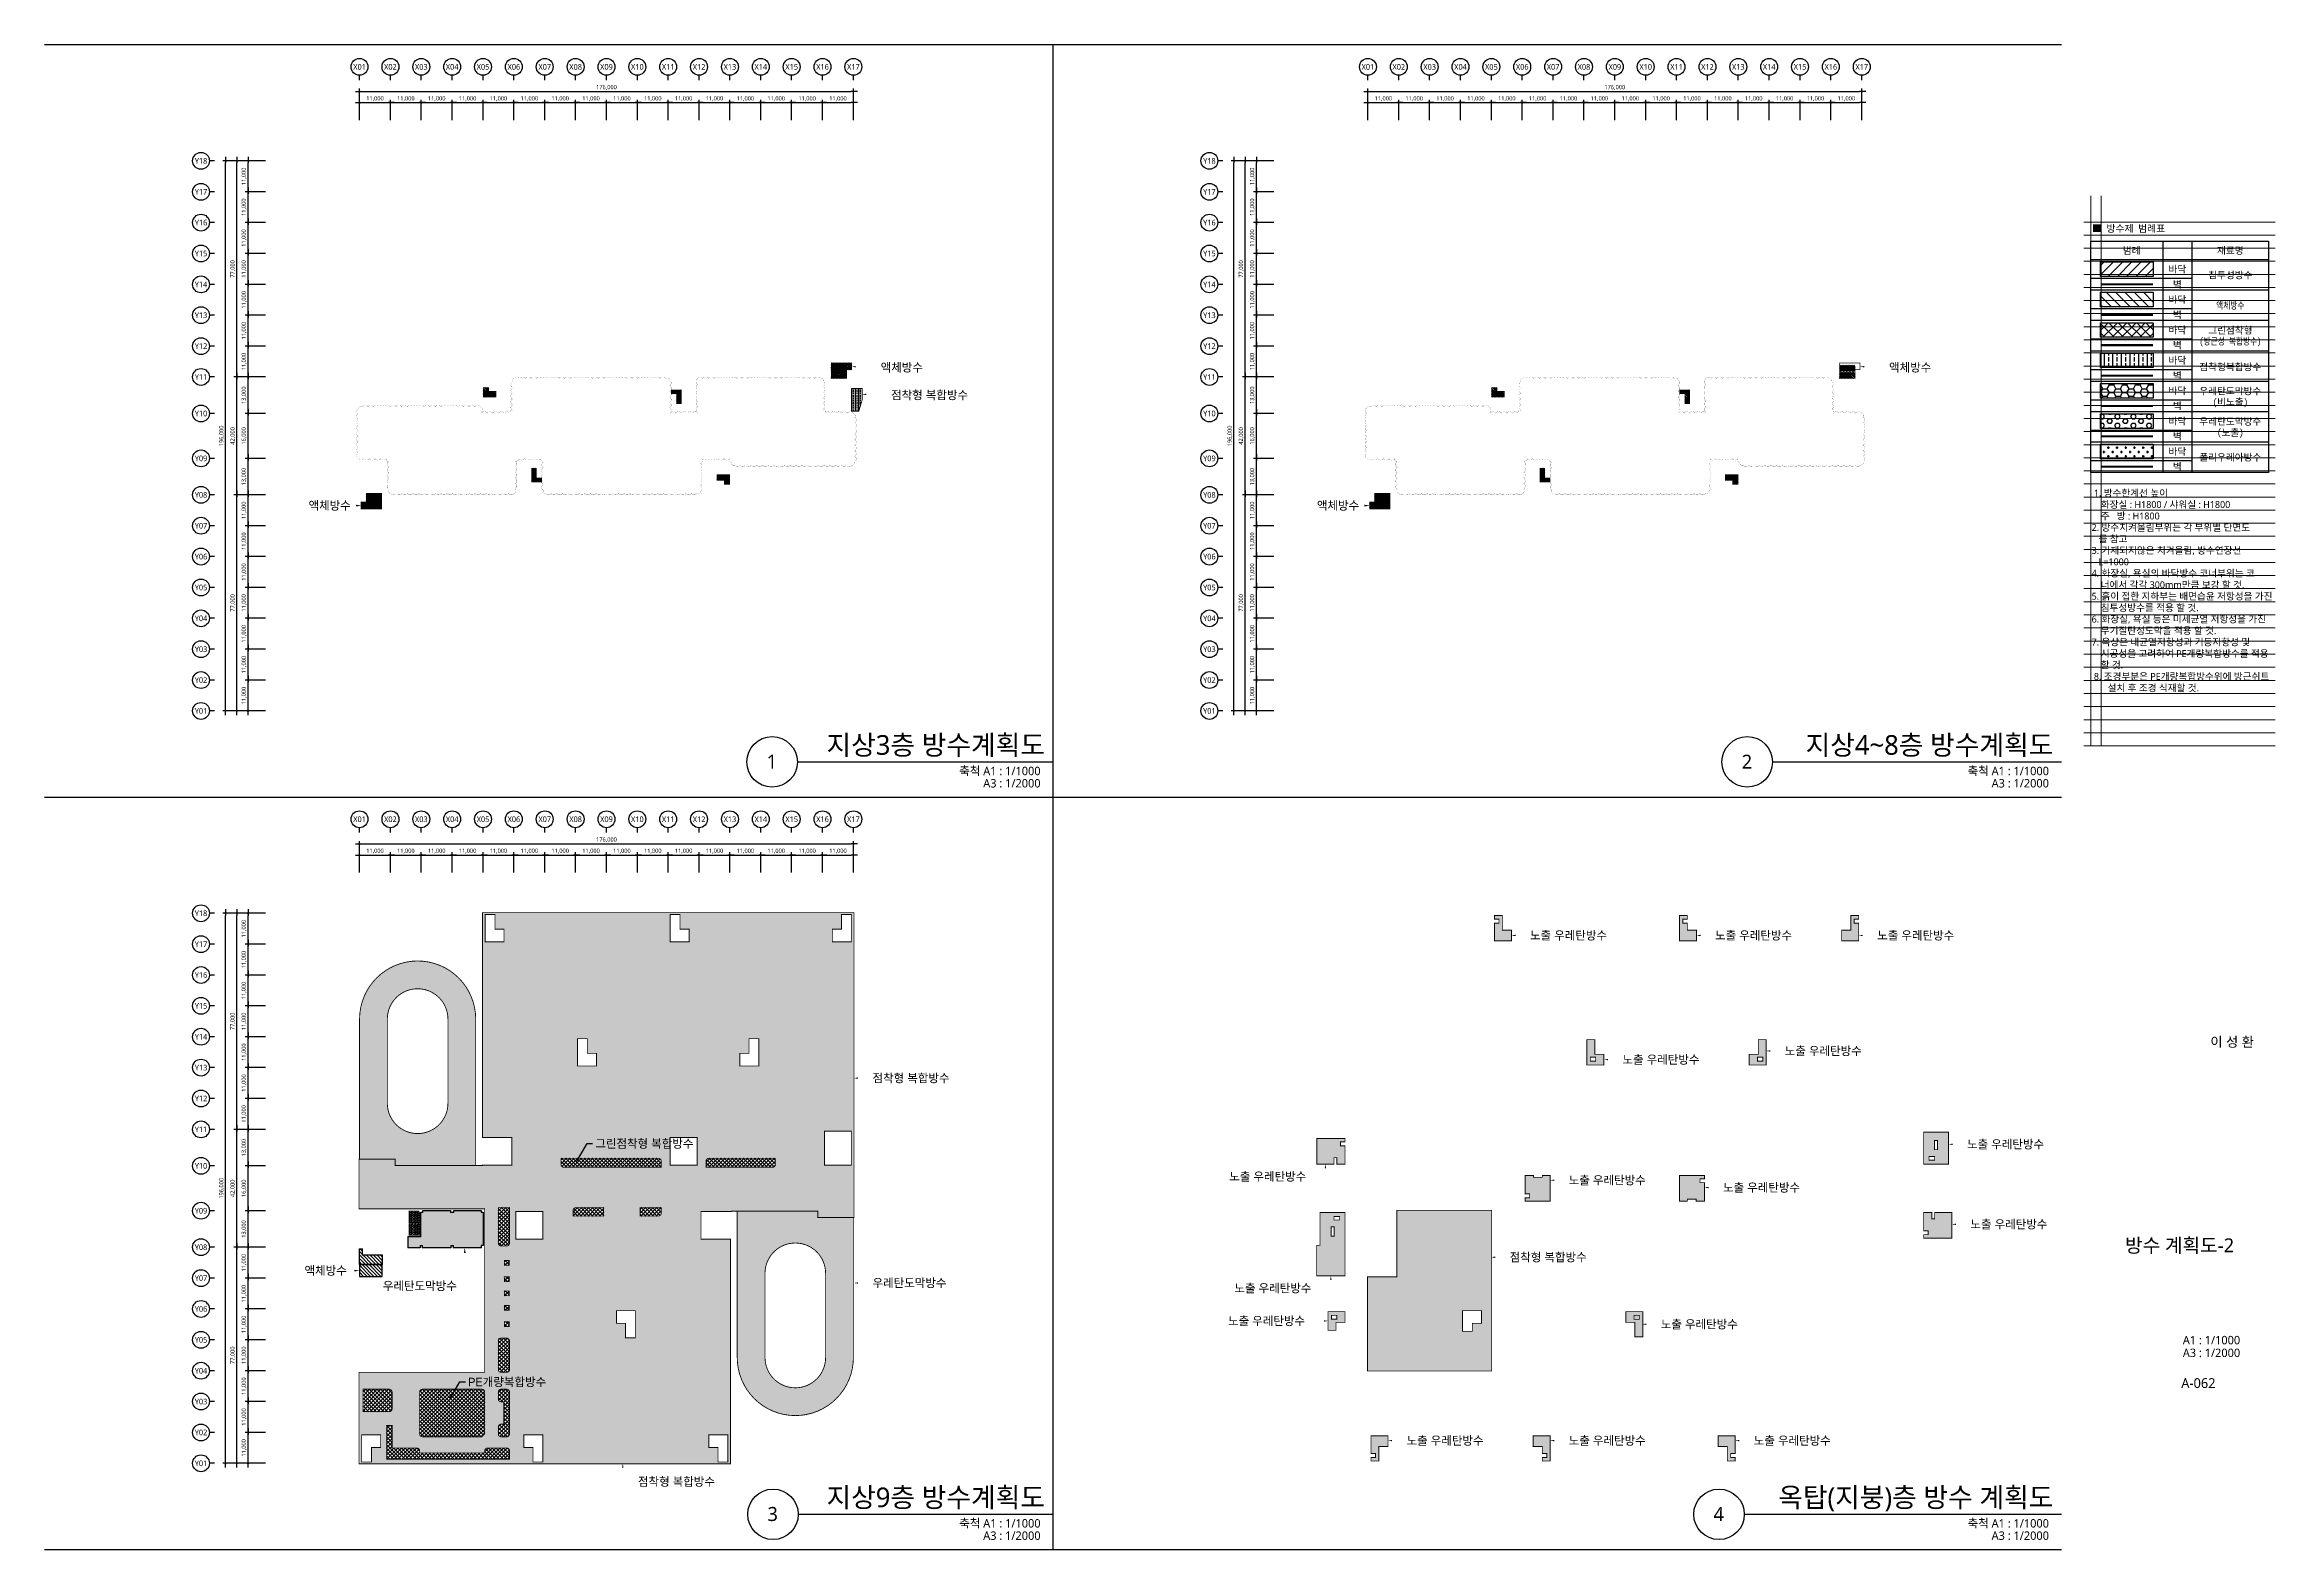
# Model space of a CAD drawing. Header units: millimetres. Extents: x 1037297 to 2672330, y 928637 to 1464837.
# Drawn here: x 1877297 to 2672330, y 928637 to 1464837 of the extents above; entities that cross this region are included whole.
import ezdxf
from ezdxf.enums import TextEntityAlignment as Align

# ---------------------------------------------------------------- set-up
doc = ezdxf.new("R2010")
doc.units = ezdxf.units.MM
doc.header["$LTSCALE"] = 5
doc.header["$MEASUREMENT"] = 0
doc.header["$PDSIZE"] = -10
for name, pattern in [('ACAD_ISO10W100', [18, 12, -3, 0, -3]), ('ACAD_ISO12W100', [21, 12, -3, 0, -3, 0, -3]), ('ACAD_ISO14W100', [24, 12, -3, 0, -3, 0, -3, 0, -3]), ('HIDDEN', [0.375, 0.25, -0.125]), ('JIS_09_15', [18.9, 15, -0.9, 0.6, -0.9, 0.6, -0.9])]:
    doc.linetypes.add(name, pattern=pattern)
doc.layers.get('0').update_dxf_attribs({"linetype": 'CONTINUOUS'})
doc.layers.get('Defpoints').update_dxf_attribs({"color": 153, "linetype": 'CONTINUOUS'})
for name, color, linetype, lineweight in [('A-AXIS-BUBL', 7, 'CONTINUOUS', 25), ('A-BORD-TEXT', 3, 'CONTINUOUS', 25), ('A-DIMS', 7, 'CONTINUOUS', 25), ('A-MKXS-LEAD', 7, 'CONTINUOUS', 25), ('A-MKXS-TEXT1', 3, 'CONTINUOUS', 25), ('A-XXXX-SYMB', 7, 'CONTINUOUS', 25), ('A-XXXX-TXT1', 3, 'CONTINUOUS', 25), ('A-XXXX-TXT2', 3, 'CONTINUOUS', 25), ('REV-202205', 20, 'CONTINUOUS', 25)]:
    doc.layers.add(name, color=color, linetype=linetype, lineweight=lineweight)
doc.layers.add('A-XXXX-NPLT', color=144, linetype='CONTINUOUS', lineweight=15, plot=False)
doc.layers.add('AA-TEX-3', color=3, linetype='CONTINUOUS')
doc.layers.add('방수', color=7, linetype='CONTINUOUS')
doc.styles.add('HY울릉도L', font='')
doc.styles.add('돋움체', font='')
doc.styles.add('맑은고딕', font='malgun.ttf')
doc.styles.add('한농대-돋음체', font='')
doc.styles.get('HY울릉도L').set_extended_font_data('HYwulM')
doc.styles.get('돋움체').set_extended_font_data('DotumChe')
doc.styles.get('한농대-돋음체').set_extended_font_data('Dotum')
doc.dimstyles.new('CDIM', dxfattribs={"dimtxt": 3, "dimasz": 1.5, "dimexe": 2, "dimexo": 1, "dimgap": 1, "dimtad": 1, "dimdec": 0, "dimrnd": 0.5, "dimzin": 0, "dimdsep": 32, "dimlunit": 6, "dimtxsty": 'HY울릉도L', "dimblk1": '_CIDOT', "dimblk2": '_CIDOT', "dimsah": 1, "dimcen": 5.5, "dimclrd": 2, "dimclre": 2, "dimclrt": 7, "dimadec": 0, "dimazin": 0, "dimtfac": 1, "dimtdec": 0, "dimtix": 1, "dimtmove": 2, "dimatfit": 1, "dimldrblk": '_CIDOT', "dimfxl": 1, "dimtolj": 1, "dimtzin": 0, "dimlwd": -1, "dimarcsym": 0})
pattern_1 = [(45, (-3289363.5, -1674083.2), (-673.51921, 673.51921), []), (135, (-3289363.5, -1674083.2), (-673.51921, -673.51921), [])]

# ---------------------------------------------------------------- blocks, each defined once
blk = doc.blocks.new('_CIDOT')
at = {"color": 0, "linetype": 'ByBlock'}
blk.add_line((2, 0), (-1, 0), dxfattribs=at)
at = {"color": 0, "linetype": 'ByBlock', "const_width": 0.5}
blk.add_lwpolyline([(-0.25, 0, 1), (0.25, 0, 1)], format="xyb", close=True, dxfattribs=at)
blk = doc.blocks.new('*D8')
at = {"layer": 'A-DIMS', "lineweight": -2, "transparency": 16777216}
for p, q in [((93193, 67121), (85943, 67121)), ((93193, 56121), (85943, 56121))]:
    blk.add_line(p, q, dxfattribs=at)
at = {"layer": 'A-DIMS', "transparency": 16777216}
blk.add_line((86943, 56871), (86943, 66371), dxfattribs=at)
at = {"layer": 'Defpoints', "color": 0, "transparency": 16777216}
for p in [(86943, 67121), (93693, 67121), (93693, 56121)]:
    blk.add_point(p, dxfattribs=at)
at = {"layer": 'A-DIMS', "transparency": 16777216, "xscale": 750, "yscale": 750, "zscale": 750}
for p, rotation in [((86943, 67121), 90), ((86943, 56121), 270)]:
    blk.add_blockref('_CIDOT', p, dxfattribs=dict(at, rotation=rotation))
at = {"layer": 'A-DIMS', "color": 3, "transparency": 16777216, "insert": (85538, 61621), "char_height": 1500, "attachment_point": 5, "rotation": 90, "style": '맑은고딕'}
blk.add_mtext('\\A1;11,000', dxfattribs=at)
blk = doc.blocks.new('*D9')
at = {"layer": 'A-DIMS', "lineweight": -2, "transparency": 16777216}
for p, q in [((93193, 78121), (85943, 78121)), ((93193, 67121), (85943, 67121))]:
    blk.add_line(p, q, dxfattribs=at)
at = {"layer": 'A-DIMS', "transparency": 16777216}
blk.add_line((86943, 67871), (86943, 77371), dxfattribs=at)
at = {"layer": 'Defpoints', "color": 0, "transparency": 16777216}
for p in [(86943, 78121), (93693, 78121), (93693, 67121)]:
    blk.add_point(p, dxfattribs=at)
at = {"layer": 'A-DIMS', "transparency": 16777216, "xscale": 750, "yscale": 750, "zscale": 750}
for p, rotation in [((86943, 78121), 90), ((86943, 67121), 270)]:
    blk.add_blockref('_CIDOT', p, dxfattribs=dict(at, rotation=rotation))
at = {"layer": 'A-DIMS', "color": 3, "transparency": 16777216, "insert": (85538, 72621), "char_height": 1500, "attachment_point": 5, "rotation": 90, "style": '맑은고딕'}
blk.add_mtext('\\A1;11,000', dxfattribs=at)
blk = doc.blocks.new('*D10')
at = {"layer": 'A-DIMS', "lineweight": -2, "transparency": 16777216}
for p, q in [((93193, 89121), (85943, 89121)), ((93193, 78121), (85943, 78121))]:
    blk.add_line(p, q, dxfattribs=at)
at = {"layer": 'A-DIMS', "transparency": 16777216}
blk.add_line((86943, 78871), (86943, 88371), dxfattribs=at)
at = {"layer": 'Defpoints', "color": 0, "transparency": 16777216}
for p in [(86943, 89121), (93693, 89121), (93693, 78121)]:
    blk.add_point(p, dxfattribs=at)
at = {"layer": 'A-DIMS', "transparency": 16777216, "xscale": 750, "yscale": 750, "zscale": 750}
for p, rotation in [((86943, 89121), 90), ((86943, 78121), 270)]:
    blk.add_blockref('_CIDOT', p, dxfattribs=dict(at, rotation=rotation))
at = {"layer": 'A-DIMS', "color": 3, "transparency": 16777216, "insert": (85538, 83621), "char_height": 1500, "attachment_point": 5, "rotation": 90, "style": '맑은고딕'}
blk.add_mtext('\\A1;11,000', dxfattribs=at)
blk = doc.blocks.new('*D11')
at = {"layer": 'A-DIMS', "lineweight": -2, "transparency": 16777216}
for p, q in [((93193, 100121), (85943, 100121)), ((93193, 89121), (85943, 89121))]:
    blk.add_line(p, q, dxfattribs=at)
at = {"layer": 'A-DIMS', "transparency": 16777216}
blk.add_line((86943, 89871), (86943, 99371), dxfattribs=at)
at = {"layer": 'Defpoints', "color": 0, "transparency": 16777216}
for p in [(86943, 100121), (93693, 100121), (93693, 89121)]:
    blk.add_point(p, dxfattribs=at)
at = {"layer": 'A-DIMS', "transparency": 16777216, "xscale": 750, "yscale": 750, "zscale": 750}
for p, rotation in [((86943, 100121), 90), ((86943, 89121), 270)]:
    blk.add_blockref('_CIDOT', p, dxfattribs=dict(at, rotation=rotation))
at = {"layer": 'A-DIMS', "color": 3, "transparency": 16777216, "insert": (85538, 94621), "char_height": 1500, "attachment_point": 5, "rotation": 90, "style": '맑은고딕'}
blk.add_mtext('\\A1;11,000', dxfattribs=at)
blk = doc.blocks.new('*D12')
at = {"layer": 'A-DIMS', "lineweight": -2, "transparency": 16777216}
for p, q in [((93193, 111121), (85943, 111121)), ((93193, 100121), (85943, 100121))]:
    blk.add_line(p, q, dxfattribs=at)
at = {"layer": 'A-DIMS', "transparency": 16777216}
blk.add_line((86943, 100871), (86943, 110371), dxfattribs=at)
at = {"layer": 'Defpoints', "color": 0, "transparency": 16777216}
for p in [(86943, 111121), (93693, 111121), (93693, 100121)]:
    blk.add_point(p, dxfattribs=at)
at = {"layer": 'A-DIMS', "transparency": 16777216, "xscale": 750, "yscale": 750, "zscale": 750}
for p, rotation in [((86943, 111121), 90), ((86943, 100121), 270)]:
    blk.add_blockref('_CIDOT', p, dxfattribs=dict(at, rotation=rotation))
at = {"layer": 'A-DIMS', "color": 3, "transparency": 16777216, "insert": (85538, 105621), "char_height": 1500, "attachment_point": 5, "rotation": 90, "style": '맑은고딕'}
blk.add_mtext('\\A1;11,000', dxfattribs=at)
blk = doc.blocks.new('*D13')
at = {"layer": 'A-DIMS', "lineweight": -2, "transparency": 16777216}
for p, q in [((93193, 122121), (85943, 122121)), ((93193, 111121), (85943, 111121))]:
    blk.add_line(p, q, dxfattribs=at)
at = {"layer": 'A-DIMS', "transparency": 16777216}
blk.add_line((86943, 111871), (86943, 121371), dxfattribs=at)
at = {"layer": 'Defpoints', "color": 0, "transparency": 16777216}
for p in [(86943, 122121), (93693, 122121), (93693, 111121)]:
    blk.add_point(p, dxfattribs=at)
at = {"layer": 'A-DIMS', "transparency": 16777216, "xscale": 750, "yscale": 750, "zscale": 750}
for p, rotation in [((86943, 122121), 90), ((86943, 111121), 270)]:
    blk.add_blockref('_CIDOT', p, dxfattribs=dict(at, rotation=rotation))
at = {"layer": 'A-DIMS', "color": 3, "transparency": 16777216, "insert": (85538, 116621), "char_height": 1500, "attachment_point": 5, "rotation": 90, "style": '맑은고딕'}
blk.add_mtext('\\A1;11,000', dxfattribs=at)
blk = doc.blocks.new('*D14')
at = {"layer": 'A-DIMS', "lineweight": -2, "transparency": 16777216}
for p, q in [((93193, 135121), (85943, 135121)), ((93193, 122121), (85943, 122121))]:
    blk.add_line(p, q, dxfattribs=at)
at = {"layer": 'A-DIMS', "transparency": 16777216}
blk.add_line((86943, 122871), (86943, 134371), dxfattribs=at)
at = {"layer": 'Defpoints', "color": 0, "transparency": 16777216}
for p in [(86943, 135121), (93693, 135121), (93693, 122121)]:
    blk.add_point(p, dxfattribs=at)
at = {"layer": 'A-DIMS', "transparency": 16777216, "xscale": 750, "yscale": 750, "zscale": 750}
for p, rotation in [((86943, 135121), 90), ((86943, 122121), 270)]:
    blk.add_blockref('_CIDOT', p, dxfattribs=dict(at, rotation=rotation))
at = {"layer": 'A-DIMS', "color": 3, "transparency": 16777216, "insert": (85538, 128621), "char_height": 1500, "attachment_point": 5, "rotation": 90, "style": '맑은고딕'}
blk.add_mtext('\\A1;13,000', dxfattribs=at)
blk = doc.blocks.new('*D15')
at = {"layer": 'A-DIMS', "lineweight": -2, "transparency": 16777216}
for p, q in [((93193, 151121), (85943, 151121)), ((93193, 135121), (85943, 135121))]:
    blk.add_line(p, q, dxfattribs=at)
at = {"layer": 'A-DIMS', "transparency": 16777216}
blk.add_line((86943, 135871), (86943, 150371), dxfattribs=at)
at = {"layer": 'Defpoints', "color": 0, "transparency": 16777216}
for p in [(86943, 151121), (93693, 151121), (93693, 135121)]:
    blk.add_point(p, dxfattribs=at)
at = {"layer": 'A-DIMS', "transparency": 16777216, "xscale": 750, "yscale": 750, "zscale": 750}
for p, rotation in [((86943, 151121), 90), ((86943, 135121), 270)]:
    blk.add_blockref('_CIDOT', p, dxfattribs=dict(at, rotation=rotation))
at = {"layer": 'A-DIMS', "color": 3, "transparency": 16777216, "insert": (85538, 143121), "char_height": 1500, "attachment_point": 5, "rotation": 90, "style": '맑은고딕'}
blk.add_mtext('\\A1;16,000', dxfattribs=at)
blk = doc.blocks.new('*D16')
at = {"layer": 'A-DIMS', "lineweight": -2, "transparency": 16777216}
for p, q in [((93193, 164121), (85943, 164121)), ((93193, 151121), (85943, 151121))]:
    blk.add_line(p, q, dxfattribs=at)
at = {"layer": 'A-DIMS', "transparency": 16777216}
blk.add_line((86943, 151871), (86943, 163371), dxfattribs=at)
at = {"layer": 'Defpoints', "color": 0, "transparency": 16777216}
for p in [(86943, 164121), (93693, 164121), (93693, 151121)]:
    blk.add_point(p, dxfattribs=at)
at = {"layer": 'A-DIMS', "transparency": 16777216, "xscale": 750, "yscale": 750, "zscale": 750}
for p, rotation in [((86943, 164121), 90), ((86943, 151121), 270)]:
    blk.add_blockref('_CIDOT', p, dxfattribs=dict(at, rotation=rotation))
at = {"layer": 'A-DIMS', "color": 3, "transparency": 16777216, "insert": (85538, 157621), "char_height": 1500, "attachment_point": 5, "rotation": 90, "style": '맑은고딕'}
blk.add_mtext('\\A1;13,000', dxfattribs=at)
blk = doc.blocks.new('*D17')
at = {"layer": 'A-DIMS', "lineweight": -2, "transparency": 16777216}
for p, q in [((93193, 175121), (85943, 175121)), ((93193, 164121), (85943, 164121))]:
    blk.add_line(p, q, dxfattribs=at)
at = {"layer": 'A-DIMS', "transparency": 16777216}
blk.add_line((86943, 164871), (86943, 174371), dxfattribs=at)
at = {"layer": 'Defpoints', "color": 0, "transparency": 16777216}
for p in [(86943, 175121), (93693, 175121), (93693, 164121)]:
    blk.add_point(p, dxfattribs=at)
at = {"layer": 'A-DIMS', "transparency": 16777216, "xscale": 750, "yscale": 750, "zscale": 750}
for p, rotation in [((86943, 175121), 90), ((86943, 164121), 270)]:
    blk.add_blockref('_CIDOT', p, dxfattribs=dict(at, rotation=rotation))
at = {"layer": 'A-DIMS', "color": 3, "transparency": 16777216, "insert": (85538, 169621), "char_height": 1500, "attachment_point": 5, "rotation": 90, "style": '맑은고딕'}
blk.add_mtext('\\A1;11,000', dxfattribs=at)
blk = doc.blocks.new('*D18')
at = {"layer": 'A-DIMS', "lineweight": -2, "transparency": 16777216}
for p, q in [((93193, 186121), (85943, 186121)), ((93193, 175121), (85943, 175121))]:
    blk.add_line(p, q, dxfattribs=at)
at = {"layer": 'A-DIMS', "transparency": 16777216}
blk.add_line((86943, 175871), (86943, 185371), dxfattribs=at)
at = {"layer": 'Defpoints', "color": 0, "transparency": 16777216}
for p in [(86943, 186121), (93693, 186121), (93693, 175121)]:
    blk.add_point(p, dxfattribs=at)
at = {"layer": 'A-DIMS', "transparency": 16777216, "xscale": 750, "yscale": 750, "zscale": 750}
for p, rotation in [((86943, 186121), 90), ((86943, 175121), 270)]:
    blk.add_blockref('_CIDOT', p, dxfattribs=dict(at, rotation=rotation))
at = {"layer": 'A-DIMS', "color": 3, "transparency": 16777216, "insert": (85538, 180621), "char_height": 1500, "attachment_point": 5, "rotation": 90, "style": '맑은고딕'}
blk.add_mtext('\\A1;11,000', dxfattribs=at)
blk = doc.blocks.new('*D19')
at = {"layer": 'A-DIMS', "lineweight": -2, "transparency": 16777216}
for p, q in [((93193, 197121), (85943, 197121)), ((93193, 186121), (85943, 186121))]:
    blk.add_line(p, q, dxfattribs=at)
at = {"layer": 'A-DIMS', "transparency": 16777216}
blk.add_line((86943, 186871), (86943, 196371), dxfattribs=at)
at = {"layer": 'Defpoints', "color": 0, "transparency": 16777216}
for p in [(86943, 197121), (93693, 197121), (93693, 186121)]:
    blk.add_point(p, dxfattribs=at)
at = {"layer": 'A-DIMS', "transparency": 16777216, "xscale": 750, "yscale": 750, "zscale": 750}
for p, rotation in [((86943, 197121), 90), ((86943, 186121), 270)]:
    blk.add_blockref('_CIDOT', p, dxfattribs=dict(at, rotation=rotation))
at = {"layer": 'A-DIMS', "color": 3, "transparency": 16777216, "insert": (85538, 191621), "char_height": 1500, "attachment_point": 5, "rotation": 90, "style": '맑은고딕'}
blk.add_mtext('\\A1;11,000', dxfattribs=at)
blk = doc.blocks.new('*D20')
at = {"layer": 'A-DIMS', "lineweight": -2, "transparency": 16777216}
for p, q in [((93193, 208121), (85943, 208121)), ((93193, 197121), (85943, 197121))]:
    blk.add_line(p, q, dxfattribs=at)
at = {"layer": 'A-DIMS', "transparency": 16777216}
blk.add_line((86943, 197871), (86943, 207371), dxfattribs=at)
at = {"layer": 'Defpoints', "color": 0, "transparency": 16777216}
for p in [(86943, 208121), (93693, 208121), (93693, 197121)]:
    blk.add_point(p, dxfattribs=at)
at = {"layer": 'A-DIMS', "transparency": 16777216, "xscale": 750, "yscale": 750, "zscale": 750}
for p, rotation in [((86943, 208121), 90), ((86943, 197121), 270)]:
    blk.add_blockref('_CIDOT', p, dxfattribs=dict(at, rotation=rotation))
at = {"layer": 'A-DIMS', "color": 3, "transparency": 16777216, "insert": (85538, 202621), "char_height": 1500, "attachment_point": 5, "rotation": 90, "style": '맑은고딕'}
blk.add_mtext('\\A1;11,000', dxfattribs=at)
blk = doc.blocks.new('*D21')
at = {"layer": 'A-DIMS', "lineweight": -2, "transparency": 16777216}
for p, q in [((93193, 219121), (85943, 219121)), ((93193, 208121), (85943, 208121))]:
    blk.add_line(p, q, dxfattribs=at)
at = {"layer": 'A-DIMS', "transparency": 16777216}
blk.add_line((86943, 208871), (86943, 218371), dxfattribs=at)
at = {"layer": 'Defpoints', "color": 0, "transparency": 16777216}
for p in [(86943, 219121), (93693, 219121), (93693, 208121)]:
    blk.add_point(p, dxfattribs=at)
at = {"layer": 'A-DIMS', "transparency": 16777216, "xscale": 750, "yscale": 750, "zscale": 750}
for p, rotation in [((86943, 219121), 90), ((86943, 208121), 270)]:
    blk.add_blockref('_CIDOT', p, dxfattribs=dict(at, rotation=rotation))
at = {"layer": 'A-DIMS', "color": 3, "transparency": 16777216, "insert": (85538, 213621), "char_height": 1500, "attachment_point": 5, "rotation": 90, "style": '맑은고딕'}
blk.add_mtext('\\A1;11,000', dxfattribs=at)
blk = doc.blocks.new('*D22')
at = {"layer": 'A-DIMS', "lineweight": -2, "transparency": 16777216}
for p, q in [((93193, 230121), (85943, 230121)), ((93193, 219121), (85943, 219121))]:
    blk.add_line(p, q, dxfattribs=at)
at = {"layer": 'A-DIMS', "transparency": 16777216}
blk.add_line((86943, 219871), (86943, 229371), dxfattribs=at)
at = {"layer": 'Defpoints', "color": 0, "transparency": 16777216}
for p in [(86943, 230121), (93693, 230121), (93693, 219121)]:
    blk.add_point(p, dxfattribs=at)
at = {"layer": 'A-DIMS', "transparency": 16777216, "xscale": 750, "yscale": 750, "zscale": 750}
for p, rotation in [((86943, 230121), 90), ((86943, 219121), 270)]:
    blk.add_blockref('_CIDOT', p, dxfattribs=dict(at, rotation=rotation))
at = {"layer": 'A-DIMS', "color": 3, "transparency": 16777216, "insert": (85538, 224621), "char_height": 1500, "attachment_point": 5, "rotation": 90, "style": '맑은고딕'}
blk.add_mtext('\\A1;11,000', dxfattribs=at)
blk = doc.blocks.new('*D23')
at = {"layer": 'A-DIMS', "lineweight": -2, "transparency": 16777216}
for p, q in [((93193, 241121), (85943, 241121)), ((93193, 230121), (85943, 230121))]:
    blk.add_line(p, q, dxfattribs=at)
at = {"layer": 'A-DIMS', "transparency": 16777216}
blk.add_line((86943, 230871), (86943, 240371), dxfattribs=at)
at = {"layer": 'Defpoints', "color": 0, "transparency": 16777216}
for p in [(86943, 241121), (93693, 241121), (93693, 230121)]:
    blk.add_point(p, dxfattribs=at)
at = {"layer": 'A-DIMS', "transparency": 16777216, "xscale": 750, "yscale": 750, "zscale": 750}
for p, rotation in [((86943, 241121), 90), ((86943, 230121), 270)]:
    blk.add_blockref('_CIDOT', p, dxfattribs=dict(at, rotation=rotation))
at = {"layer": 'A-DIMS', "color": 3, "transparency": 16777216, "insert": (85538, 235621), "char_height": 1500, "attachment_point": 5, "rotation": 90, "style": '맑은고딕'}
blk.add_mtext('\\A1;11,000', dxfattribs=at)
blk = doc.blocks.new('*D24')
at = {"layer": 'A-DIMS', "lineweight": -2, "transparency": 16777216}
for p, q in [((93193, 122121), (81943, 122121)), ((93193, 45121), (81943, 45121))]:
    blk.add_line(p, q, dxfattribs=at)
at = {"layer": 'A-DIMS', "transparency": 16777216}
blk.add_line((82943, 45871), (82943, 121371), dxfattribs=at)
at = {"layer": 'Defpoints', "color": 0, "transparency": 16777216}
for p in [(82943, 122121), (93693, 122121), (93693, 45121)]:
    blk.add_point(p, dxfattribs=at)
at = {"layer": 'A-DIMS', "transparency": 16777216, "xscale": 750, "yscale": 750, "zscale": 750}
for p, rotation in [((82943, 122121), 90), ((82943, 45121), 270)]:
    blk.add_blockref('_CIDOT', p, dxfattribs=dict(at, rotation=rotation))
at = {"layer": 'A-DIMS', "color": 3, "transparency": 16777216, "insert": (81542, 83621), "char_height": 1500, "attachment_point": 5, "rotation": 90, "style": '맑은고딕'}
blk.add_mtext('\\A1;77,000', dxfattribs=at)
blk = doc.blocks.new('*D25')
at = {"layer": 'A-DIMS', "lineweight": -2, "transparency": 16777216}
for p, q in [((93193, 241121), (77943, 241121)), ((93193, 45121), (77943, 45121))]:
    blk.add_line(p, q, dxfattribs=at)
at = {"layer": 'A-DIMS', "transparency": 16777216}
blk.add_line((78943, 45871), (78943, 240371), dxfattribs=at)
at = {"layer": 'Defpoints', "color": 0, "transparency": 16777216}
for p in [(78943, 241121), (93693, 241121), (93693, 45121)]:
    blk.add_point(p, dxfattribs=at)
at = {"layer": 'A-DIMS', "transparency": 16777216, "xscale": 750, "yscale": 750, "zscale": 750}
for p, rotation in [((78943, 241121), 90), ((78943, 45121), 270)]:
    blk.add_blockref('_CIDOT', p, dxfattribs=dict(at, rotation=rotation))
at = {"layer": 'A-DIMS', "color": 3, "transparency": 16777216, "insert": (77538, 143121), "char_height": 1500, "attachment_point": 5, "rotation": 90, "style": '맑은고딕'}
blk.add_mtext('\\A1;196,000', dxfattribs=at)
blk = doc.blocks.new('*D26')
at = {"layer": 'A-DIMS', "lineweight": -2, "transparency": 16777216}
for p, q in [((93193, 56121), (85943, 56121)), ((93193, 45121), (85943, 45121))]:
    blk.add_line(p, q, dxfattribs=at)
at = {"layer": 'A-DIMS', "transparency": 16777216}
blk.add_line((86943, 45871), (86943, 55371), dxfattribs=at)
at = {"layer": 'Defpoints', "color": 0, "transparency": 16777216}
for p in [(86943, 56121), (93693, 56121), (93693, 45121)]:
    blk.add_point(p, dxfattribs=at)
at = {"layer": 'A-DIMS', "transparency": 16777216, "xscale": 750, "yscale": 750, "zscale": 750}
for p, rotation in [((86943, 56121), 90), ((86943, 45121), 270)]:
    blk.add_blockref('_CIDOT', p, dxfattribs=dict(at, rotation=rotation))
at = {"layer": 'A-DIMS', "color": 3, "transparency": 16777216, "insert": (85538, 50621), "char_height": 1500, "attachment_point": 5, "rotation": 90, "style": '맑은고딕'}
blk.add_mtext('\\A1;11,000', dxfattribs=at)
blk = doc.blocks.new('*D27')
at = {"layer": 'A-DIMS', "lineweight": -2, "transparency": 16777216}
for p, q in [((93193, 164121), (81943, 164121)), ((93193, 122121), (81943, 122121))]:
    blk.add_line(p, q, dxfattribs=at)
at = {"layer": 'A-DIMS', "transparency": 16777216}
blk.add_line((82943, 122871), (82943, 163371), dxfattribs=at)
at = {"layer": 'Defpoints', "color": 0, "transparency": 16777216}
for p in [(82943, 164121), (93693, 164121), (93693, 122121)]:
    blk.add_point(p, dxfattribs=at)
at = {"layer": 'A-DIMS', "transparency": 16777216, "xscale": 750, "yscale": 750, "zscale": 750}
for p, rotation in [((82943, 164121), 90), ((82943, 122121), 270)]:
    blk.add_blockref('_CIDOT', p, dxfattribs=dict(at, rotation=rotation))
at = {"layer": 'A-DIMS', "color": 3, "transparency": 16777216, "insert": (81542, 143121), "char_height": 1500, "attachment_point": 5, "rotation": 90, "style": '맑은고딕'}
blk.add_mtext('\\A1;42,000', dxfattribs=at)
blk = doc.blocks.new('*D28')
at = {"layer": 'A-DIMS', "lineweight": -2, "transparency": 16777216}
for p, q in [((93193, 241121), (81943, 241121)), ((93193, 164121), (81943, 164121))]:
    blk.add_line(p, q, dxfattribs=at)
at = {"layer": 'A-DIMS', "transparency": 16777216}
blk.add_line((82943, 164871), (82943, 240371), dxfattribs=at)
at = {"layer": 'Defpoints', "color": 0, "transparency": 16777216}
for p in [(82943, 241121), (93693, 241121), (93693, 164121)]:
    blk.add_point(p, dxfattribs=at)
at = {"layer": 'A-DIMS', "transparency": 16777216, "xscale": 750, "yscale": 750, "zscale": 750}
for p, rotation in [((82943, 241121), 90), ((82943, 164121), 270)]:
    blk.add_blockref('_CIDOT', p, dxfattribs=dict(at, rotation=rotation))
at = {"layer": 'A-DIMS', "color": 3, "transparency": 16777216, "insert": (81542, 202621), "char_height": 1500, "attachment_point": 5, "rotation": 90, "style": '맑은고딕'}
blk.add_mtext('\\A1;77,000', dxfattribs=at)
blk = doc.blocks.new('*D29')
at = {"layer": 'A-DIMS', "lineweight": -2, "transparency": 16777216}
for p, q in [((148693, 255621), (148693, 262871)), ((159693, 255621), (159693, 262871))]:
    blk.add_line(p, q, dxfattribs=at)
at = {"layer": 'A-DIMS', "transparency": 16777216}
blk.add_line((149443, 261871), (158943, 261871), dxfattribs=at)
at = {"layer": 'Defpoints', "color": 0, "transparency": 16777216}
for p in [(148693, 255121), (159693, 261871), (159693, 255121)]:
    blk.add_point(p, dxfattribs=at)
at = {"layer": 'A-DIMS', "transparency": 16777216, "xscale": 750, "yscale": 750, "zscale": 750, "rotation": 180}
blk.add_blockref('_CIDOT', (148693, 261871), dxfattribs=at)
at = {"layer": 'A-DIMS', "transparency": 16777216, "xscale": 750, "yscale": 750, "zscale": 750}
blk.add_blockref('_CIDOT', (159693, 261871), dxfattribs=at)
at = {"layer": 'A-DIMS', "color": 3, "transparency": 16777216, "insert": (154193, 263275), "char_height": 1500, "attachment_point": 5, "style": '맑은고딕'}
blk.add_mtext('\\A1;11,000', dxfattribs=at)
blk = doc.blocks.new('*D30')
at = {"layer": 'A-DIMS', "lineweight": -2, "transparency": 16777216}
for p, q in [((159693, 255621), (159693, 262871)), ((170693, 255621), (170693, 262871))]:
    blk.add_line(p, q, dxfattribs=at)
at = {"layer": 'A-DIMS', "transparency": 16777216}
blk.add_line((160443, 261871), (169943, 261871), dxfattribs=at)
at = {"layer": 'Defpoints', "color": 0, "transparency": 16777216}
for p in [(159693, 255121), (170693, 261871), (170693, 255121)]:
    blk.add_point(p, dxfattribs=at)
at = {"layer": 'A-DIMS', "transparency": 16777216, "xscale": 750, "yscale": 750, "zscale": 750, "rotation": 180}
blk.add_blockref('_CIDOT', (159693, 261871), dxfattribs=at)
at = {"layer": 'A-DIMS', "transparency": 16777216, "xscale": 750, "yscale": 750, "zscale": 750}
blk.add_blockref('_CIDOT', (170693, 261871), dxfattribs=at)
at = {"layer": 'A-DIMS', "color": 3, "transparency": 16777216, "insert": (165193, 263275), "char_height": 1500, "attachment_point": 5, "style": '맑은고딕'}
blk.add_mtext('\\A1;11,000', dxfattribs=at)
blk = doc.blocks.new('*D31')
at = {"layer": 'A-DIMS', "lineweight": -2, "transparency": 16777216}
for p, q in [((170693, 255621), (170693, 262871)), ((181693, 255621), (181693, 262871))]:
    blk.add_line(p, q, dxfattribs=at)
at = {"layer": 'A-DIMS', "transparency": 16777216}
blk.add_line((171443, 261871), (180943, 261871), dxfattribs=at)
at = {"layer": 'Defpoints', "color": 0, "transparency": 16777216}
for p in [(170693, 255121), (181693, 261871), (181693, 255121)]:
    blk.add_point(p, dxfattribs=at)
at = {"layer": 'A-DIMS', "transparency": 16777216, "xscale": 750, "yscale": 750, "zscale": 750, "rotation": 180}
blk.add_blockref('_CIDOT', (170693, 261871), dxfattribs=at)
at = {"layer": 'A-DIMS', "transparency": 16777216, "xscale": 750, "yscale": 750, "zscale": 750}
blk.add_blockref('_CIDOT', (181693, 261871), dxfattribs=at)
at = {"layer": 'A-DIMS', "color": 3, "transparency": 16777216, "insert": (176193, 263275), "char_height": 1500, "attachment_point": 5, "style": '맑은고딕'}
blk.add_mtext('\\A1;11,000', dxfattribs=at)
blk = doc.blocks.new('*D32')
at = {"layer": 'A-DIMS', "lineweight": -2, "transparency": 16777216}
for p, q in [((181693, 255621), (181693, 262871)), ((192693, 255621), (192693, 262871))]:
    blk.add_line(p, q, dxfattribs=at)
at = {"layer": 'A-DIMS', "transparency": 16777216}
blk.add_line((182443, 261871), (191943, 261871), dxfattribs=at)
at = {"layer": 'Defpoints', "color": 0, "transparency": 16777216}
for p in [(181693, 255121), (192693, 261871), (192693, 255121)]:
    blk.add_point(p, dxfattribs=at)
at = {"layer": 'A-DIMS', "transparency": 16777216, "xscale": 750, "yscale": 750, "zscale": 750, "rotation": 180}
blk.add_blockref('_CIDOT', (181693, 261871), dxfattribs=at)
at = {"layer": 'A-DIMS', "transparency": 16777216, "xscale": 750, "yscale": 750, "zscale": 750}
blk.add_blockref('_CIDOT', (192693, 261871), dxfattribs=at)
at = {"layer": 'A-DIMS', "color": 3, "transparency": 16777216, "insert": (187193, 263275), "char_height": 1500, "attachment_point": 5, "style": '맑은고딕'}
blk.add_mtext('\\A1;11,000', dxfattribs=at)
blk = doc.blocks.new('*D33')
at = {"layer": 'A-DIMS', "lineweight": -2, "transparency": 16777216}
for p, q in [((192693, 255621), (192693, 262871)), ((203693, 255621), (203693, 262871))]:
    blk.add_line(p, q, dxfattribs=at)
at = {"layer": 'A-DIMS', "transparency": 16777216}
blk.add_line((193443, 261871), (202943, 261871), dxfattribs=at)
at = {"layer": 'Defpoints', "color": 0, "transparency": 16777216}
for p in [(192693, 255121), (203693, 261871), (203693, 255121)]:
    blk.add_point(p, dxfattribs=at)
at = {"layer": 'A-DIMS', "transparency": 16777216, "xscale": 750, "yscale": 750, "zscale": 750, "rotation": 180}
blk.add_blockref('_CIDOT', (192693, 261871), dxfattribs=at)
at = {"layer": 'A-DIMS', "transparency": 16777216, "xscale": 750, "yscale": 750, "zscale": 750}
blk.add_blockref('_CIDOT', (203693, 261871), dxfattribs=at)
at = {"layer": 'A-DIMS', "color": 3, "transparency": 16777216, "insert": (198193, 263275), "char_height": 1500, "attachment_point": 5, "style": '맑은고딕'}
blk.add_mtext('\\A1;11,000', dxfattribs=at)
blk = doc.blocks.new('*D34')
at = {"layer": 'A-DIMS', "lineweight": -2, "transparency": 16777216}
for p, q in [((203693, 255621), (203693, 262871)), ((214693, 255621), (214693, 262871))]:
    blk.add_line(p, q, dxfattribs=at)
at = {"layer": 'A-DIMS', "transparency": 16777216}
blk.add_line((204443, 261871), (213943, 261871), dxfattribs=at)
at = {"layer": 'Defpoints', "color": 0, "transparency": 16777216}
for p in [(203693, 255121), (214693, 261871), (214693, 255121)]:
    blk.add_point(p, dxfattribs=at)
at = {"layer": 'A-DIMS', "transparency": 16777216, "xscale": 750, "yscale": 750, "zscale": 750, "rotation": 180}
blk.add_blockref('_CIDOT', (203693, 261871), dxfattribs=at)
at = {"layer": 'A-DIMS', "transparency": 16777216, "xscale": 750, "yscale": 750, "zscale": 750}
blk.add_blockref('_CIDOT', (214693, 261871), dxfattribs=at)
at = {"layer": 'A-DIMS', "color": 3, "transparency": 16777216, "insert": (209193, 263275), "char_height": 1500, "attachment_point": 5, "style": '맑은고딕'}
blk.add_mtext('\\A1;11,000', dxfattribs=at)
blk = doc.blocks.new('*D35')
at = {"layer": 'A-DIMS', "lineweight": -2, "transparency": 16777216}
for p, q in [((214693, 255621), (214693, 262871)), ((225693, 255621), (225693, 262871))]:
    blk.add_line(p, q, dxfattribs=at)
at = {"layer": 'A-DIMS', "transparency": 16777216}
blk.add_line((215443, 261871), (224943, 261871), dxfattribs=at)
at = {"layer": 'Defpoints', "color": 0, "transparency": 16777216}
for p in [(214693, 255121), (225693, 261871), (225693, 255121)]:
    blk.add_point(p, dxfattribs=at)
at = {"layer": 'A-DIMS', "transparency": 16777216, "xscale": 750, "yscale": 750, "zscale": 750, "rotation": 180}
blk.add_blockref('_CIDOT', (214693, 261871), dxfattribs=at)
at = {"layer": 'A-DIMS', "transparency": 16777216, "xscale": 750, "yscale": 750, "zscale": 750}
blk.add_blockref('_CIDOT', (225693, 261871), dxfattribs=at)
at = {"layer": 'A-DIMS', "color": 3, "transparency": 16777216, "insert": (220193, 263275), "char_height": 1500, "attachment_point": 5, "style": '맑은고딕'}
blk.add_mtext('\\A1;11,000', dxfattribs=at)
blk = doc.blocks.new('*D36')
at = {"layer": 'A-DIMS', "lineweight": -2, "transparency": 16777216}
for p, q in [((225693, 255621), (225693, 262871)), ((236693, 255621), (236693, 262871))]:
    blk.add_line(p, q, dxfattribs=at)
at = {"layer": 'A-DIMS', "transparency": 16777216}
blk.add_line((226443, 261871), (235943, 261871), dxfattribs=at)
at = {"layer": 'Defpoints', "color": 0, "transparency": 16777216}
for p in [(225693, 255121), (236693, 261871), (236693, 255121)]:
    blk.add_point(p, dxfattribs=at)
at = {"layer": 'A-DIMS', "transparency": 16777216, "xscale": 750, "yscale": 750, "zscale": 750, "rotation": 180}
blk.add_blockref('_CIDOT', (225693, 261871), dxfattribs=at)
at = {"layer": 'A-DIMS', "transparency": 16777216, "xscale": 750, "yscale": 750, "zscale": 750}
blk.add_blockref('_CIDOT', (236693, 261871), dxfattribs=at)
at = {"layer": 'A-DIMS', "color": 3, "transparency": 16777216, "insert": (231193, 263275), "char_height": 1500, "attachment_point": 5, "style": '맑은고딕'}
blk.add_mtext('\\A1;11,000', dxfattribs=at)
blk = doc.blocks.new('*D37')
at = {"layer": 'A-DIMS', "lineweight": -2, "transparency": 16777216}
for p, q in [((236693, 255621), (236693, 262871)), ((247693, 255621), (247693, 262871))]:
    blk.add_line(p, q, dxfattribs=at)
at = {"layer": 'A-DIMS', "transparency": 16777216}
blk.add_line((237443, 261871), (246943, 261871), dxfattribs=at)
at = {"layer": 'Defpoints', "color": 0, "transparency": 16777216}
for p in [(236693, 255121), (247693, 261871), (247693, 255121)]:
    blk.add_point(p, dxfattribs=at)
at = {"layer": 'A-DIMS', "transparency": 16777216, "xscale": 750, "yscale": 750, "zscale": 750, "rotation": 180}
blk.add_blockref('_CIDOT', (236693, 261871), dxfattribs=at)
at = {"layer": 'A-DIMS', "transparency": 16777216, "xscale": 750, "yscale": 750, "zscale": 750}
blk.add_blockref('_CIDOT', (247693, 261871), dxfattribs=at)
at = {"layer": 'A-DIMS', "color": 3, "transparency": 16777216, "insert": (242193, 263275), "char_height": 1500, "attachment_point": 5, "style": '맑은고딕'}
blk.add_mtext('\\A1;11,000', dxfattribs=at)
blk = doc.blocks.new('*D38')
at = {"layer": 'A-DIMS', "lineweight": -2, "transparency": 16777216}
for p, q in [((247693, 255621), (247693, 262871)), ((258693, 255621), (258693, 262871))]:
    blk.add_line(p, q, dxfattribs=at)
at = {"layer": 'A-DIMS', "transparency": 16777216}
blk.add_line((248443, 261871), (257943, 261871), dxfattribs=at)
at = {"layer": 'Defpoints', "color": 0, "transparency": 16777216}
for p in [(247693, 255121), (258693, 261871), (258693, 255121)]:
    blk.add_point(p, dxfattribs=at)
at = {"layer": 'A-DIMS', "transparency": 16777216, "xscale": 750, "yscale": 750, "zscale": 750, "rotation": 180}
blk.add_blockref('_CIDOT', (247693, 261871), dxfattribs=at)
at = {"layer": 'A-DIMS', "transparency": 16777216, "xscale": 750, "yscale": 750, "zscale": 750}
blk.add_blockref('_CIDOT', (258693, 261871), dxfattribs=at)
at = {"layer": 'A-DIMS', "color": 3, "transparency": 16777216, "insert": (253193, 263275), "char_height": 1500, "attachment_point": 5, "style": '맑은고딕'}
blk.add_mtext('\\A1;11,000', dxfattribs=at)
blk = doc.blocks.new('*D39')
at = {"layer": 'A-DIMS', "lineweight": -2, "transparency": 16777216}
for p, q in [((258693, 255621), (258693, 262871)), ((269693, 255621), (269693, 262871))]:
    blk.add_line(p, q, dxfattribs=at)
at = {"layer": 'A-DIMS', "transparency": 16777216}
blk.add_line((259443, 261871), (268943, 261871), dxfattribs=at)
at = {"layer": 'Defpoints', "color": 0, "transparency": 16777216}
for p in [(258693, 255121), (269693, 261871), (269693, 255121)]:
    blk.add_point(p, dxfattribs=at)
at = {"layer": 'A-DIMS', "transparency": 16777216, "xscale": 750, "yscale": 750, "zscale": 750, "rotation": 180}
blk.add_blockref('_CIDOT', (258693, 261871), dxfattribs=at)
at = {"layer": 'A-DIMS', "transparency": 16777216, "xscale": 750, "yscale": 750, "zscale": 750}
blk.add_blockref('_CIDOT', (269693, 261871), dxfattribs=at)
at = {"layer": 'A-DIMS', "color": 3, "transparency": 16777216, "insert": (264193, 263275), "char_height": 1500, "attachment_point": 5, "style": '맑은고딕'}
blk.add_mtext('\\A1;11,000', dxfattribs=at)
blk = doc.blocks.new('*D40')
at = {"layer": 'A-DIMS', "lineweight": -2, "transparency": 16777216}
for p, q in [((269693, 255621), (269693, 262871)), ((280693, 255621), (280693, 262871))]:
    blk.add_line(p, q, dxfattribs=at)
at = {"layer": 'A-DIMS', "transparency": 16777216}
blk.add_line((270443, 261871), (279943, 261871), dxfattribs=at)
at = {"layer": 'Defpoints', "color": 0, "transparency": 16777216}
for p in [(269693, 255121), (280693, 261871), (280693, 255121)]:
    blk.add_point(p, dxfattribs=at)
at = {"layer": 'A-DIMS', "transparency": 16777216, "xscale": 750, "yscale": 750, "zscale": 750, "rotation": 180}
blk.add_blockref('_CIDOT', (269693, 261871), dxfattribs=at)
at = {"layer": 'A-DIMS', "transparency": 16777216, "xscale": 750, "yscale": 750, "zscale": 750}
blk.add_blockref('_CIDOT', (280693, 261871), dxfattribs=at)
at = {"layer": 'A-DIMS', "color": 3, "transparency": 16777216, "insert": (275193, 263275), "char_height": 1500, "attachment_point": 5, "style": '맑은고딕'}
blk.add_mtext('\\A1;11,000', dxfattribs=at)
blk = doc.blocks.new('*D41')
at = {"layer": 'A-DIMS', "lineweight": -2, "transparency": 16777216}
for p, q in [((280693, 255621), (280693, 262871)), ((291693, 255621), (291693, 262871))]:
    blk.add_line(p, q, dxfattribs=at)
at = {"layer": 'A-DIMS', "transparency": 16777216}
blk.add_line((281443, 261871), (290943, 261871), dxfattribs=at)
at = {"layer": 'Defpoints', "color": 0, "transparency": 16777216}
for p in [(280693, 255121), (291693, 261871), (291693, 255121)]:
    blk.add_point(p, dxfattribs=at)
at = {"layer": 'A-DIMS', "transparency": 16777216, "xscale": 750, "yscale": 750, "zscale": 750, "rotation": 180}
blk.add_blockref('_CIDOT', (280693, 261871), dxfattribs=at)
at = {"layer": 'A-DIMS', "transparency": 16777216, "xscale": 750, "yscale": 750, "zscale": 750}
blk.add_blockref('_CIDOT', (291693, 261871), dxfattribs=at)
at = {"layer": 'A-DIMS', "color": 3, "transparency": 16777216, "insert": (286193, 263275), "char_height": 1500, "attachment_point": 5, "style": '맑은고딕'}
blk.add_mtext('\\A1;11,000', dxfattribs=at)
blk = doc.blocks.new('*D42')
at = {"layer": 'A-DIMS', "lineweight": -2, "transparency": 16777216}
for p, q in [((126693, 255621), (126693, 266871)), ((302693, 255621), (302693, 266871))]:
    blk.add_line(p, q, dxfattribs=at)
at = {"layer": 'A-DIMS', "transparency": 16777216}
blk.add_line((127443, 265871), (301943, 265871), dxfattribs=at)
at = {"layer": 'Defpoints', "color": 0, "transparency": 16777216}
for p in [(302693, 265871), (126693, 255121), (302693, 255121)]:
    blk.add_point(p, dxfattribs=at)
at = {"layer": 'A-DIMS', "transparency": 16777216, "xscale": 750, "yscale": 750, "zscale": 750, "rotation": 180}
blk.add_blockref('_CIDOT', (126693, 265871), dxfattribs=at)
at = {"layer": 'A-DIMS', "transparency": 16777216, "xscale": 750, "yscale": 750, "zscale": 750}
blk.add_blockref('_CIDOT', (302693, 265871), dxfattribs=at)
at = {"layer": 'A-DIMS', "color": 3, "transparency": 16777216, "insert": (214693, 267275), "char_height": 1500, "attachment_point": 5, "style": '맑은고딕'}
blk.add_mtext('\\A1;176,000', dxfattribs=at)
blk = doc.blocks.new('*D43')
at = {"layer": 'A-DIMS', "lineweight": -2, "transparency": 16777216}
for p, q in [((291693, 255621), (291693, 262871)), ((302693, 255621), (302693, 262871))]:
    blk.add_line(p, q, dxfattribs=at)
at = {"layer": 'A-DIMS', "transparency": 16777216}
blk.add_line((292443, 261871), (301943, 261871), dxfattribs=at)
at = {"layer": 'Defpoints', "color": 0, "transparency": 16777216}
for p in [(291693, 255121), (302693, 261871), (302693, 255121)]:
    blk.add_point(p, dxfattribs=at)
at = {"layer": 'A-DIMS', "transparency": 16777216, "xscale": 750, "yscale": 750, "zscale": 750, "rotation": 180}
blk.add_blockref('_CIDOT', (291693, 261871), dxfattribs=at)
at = {"layer": 'A-DIMS', "transparency": 16777216, "xscale": 750, "yscale": 750, "zscale": 750}
blk.add_blockref('_CIDOT', (302693, 261871), dxfattribs=at)
at = {"layer": 'A-DIMS', "color": 3, "transparency": 16777216, "insert": (297193, 263275), "char_height": 1500, "attachment_point": 5, "style": '맑은고딕'}
blk.add_mtext('\\A1;11,000', dxfattribs=at)
blk = doc.blocks.new('*D44')
at = {"layer": 'A-DIMS', "lineweight": -2, "transparency": 16777216}
for p, q in [((126693, 255621), (126693, 262871)), ((137693, 255621), (137693, 262871))]:
    blk.add_line(p, q, dxfattribs=at)
at = {"layer": 'A-DIMS', "transparency": 16777216}
blk.add_line((127443, 261871), (136943, 261871), dxfattribs=at)
at = {"layer": 'Defpoints', "color": 0, "transparency": 16777216}
for p in [(126693, 255121), (137693, 261871), (137693, 255121)]:
    blk.add_point(p, dxfattribs=at)
at = {"layer": 'A-DIMS', "transparency": 16777216, "xscale": 750, "yscale": 750, "zscale": 750, "rotation": 180}
blk.add_blockref('_CIDOT', (126693, 261871), dxfattribs=at)
at = {"layer": 'A-DIMS', "transparency": 16777216, "xscale": 750, "yscale": 750, "zscale": 750}
blk.add_blockref('_CIDOT', (137693, 261871), dxfattribs=at)
at = {"layer": 'A-DIMS', "color": 3, "transparency": 16777216, "insert": (132193, 263275), "char_height": 1500, "attachment_point": 5, "style": '맑은고딕'}
blk.add_mtext('\\A1;11,000', dxfattribs=at)
blk = doc.blocks.new('*D45')
at = {"layer": 'A-DIMS', "lineweight": -2, "transparency": 16777216}
for p, q in [((137693, 255621), (137693, 262871)), ((148693, 255621), (148693, 262871))]:
    blk.add_line(p, q, dxfattribs=at)
at = {"layer": 'A-DIMS', "transparency": 16777216}
blk.add_line((138443, 261871), (147943, 261871), dxfattribs=at)
at = {"layer": 'Defpoints', "color": 0, "transparency": 16777216}
for p in [(137693, 255121), (148693, 261871), (148693, 255121)]:
    blk.add_point(p, dxfattribs=at)
at = {"layer": 'A-DIMS', "transparency": 16777216, "xscale": 750, "yscale": 750, "zscale": 750, "rotation": 180}
blk.add_blockref('_CIDOT', (137693, 261871), dxfattribs=at)
at = {"layer": 'A-DIMS', "transparency": 16777216, "xscale": 750, "yscale": 750, "zscale": 750}
blk.add_blockref('_CIDOT', (148693, 261871), dxfattribs=at)
at = {"layer": 'A-DIMS', "color": 3, "transparency": 16777216, "insert": (143193, 263275), "char_height": 1500, "attachment_point": 5, "style": '맑은고딕'}
blk.add_mtext('\\A1;11,000', dxfattribs=at)
blk = doc.blocks.new('NOTE')
at = {"layer": 'A-XXXX-NPLT'}
for p, q in [((1010660, 179733), (1010660, 175813)), ((1010734, 175813), (1010734, 179733)), ((1010610, 179546), (1011975, 179546)), ((1010610, 179453), (1011975, 179453)), ((1010610, 179359), (1011975, 179359)), ((1010610, 179266), (1011975, 179266)), ((1010610, 179173), (1011975, 179173)), ((1010610, 179079), (1011975, 179079)), ((1010610, 178986), (1011975, 178986)), ((1010610, 178893), (1011975, 178893)), ((1010610, 178799), (1011975, 178799)), ((1010610, 178706), (1011975, 178706)), ((1010610, 178613), (1011975, 178613)), ((1010610, 178519), (1011975, 178519)), ((1010610, 178426), (1011975, 178426)), ((1010610, 178333), (1011975, 178333)), ((1010610, 178239), (1011975, 178239)), ((1010610, 178146), (1011975, 178146)), ((1010610, 178053), (1011975, 178053)), ((1010610, 177959), (1011975, 177959)), ((1010610, 177866), (1011975, 177866)), ((1010610, 177773), (1011975, 177773)), ((1010610, 177679), (1011975, 177679)), ((1010610, 177586), (1011975, 177586)), ((1010610, 177493), (1011975, 177493)), ((1010610, 177399), (1011975, 177399)), ((1010610, 177306), (1011975, 177306)), ((1010610, 177213), (1011975, 177213)), ((1010610, 177119), (1011975, 177119)), ((1010610, 177026), (1011975, 177026)), ((1010610, 176933), (1011975, 176933)), ((1010610, 176839), (1011975, 176839)), ((1010610, 176746), (1011975, 176746)), ((1010610, 176653), (1011975, 176653)), ((1010610, 176559), (1011975, 176559)), ((1010610, 176466), (1011975, 176466)), ((1010610, 176373), (1011975, 176373)), ((1010610, 176279), (1011975, 176279)), ((1010610, 176186), (1011975, 176186)), ((1010610, 176093), (1011975, 176093)), ((1010610, 175999), (1011975, 175999)), ((1010610, 175906), (1011975, 175906)), ((1010610, 175813), (1011975, 175813))]:
    blk.add_line(p, q, dxfattribs=at)
blk = doc.blocks.new('방수범례')
at = {"layer": '방수'}
h = blk.add_hatch(dxfattribs=at)
h.set_pattern_fill('ANSI31', color=5, scale=294)
h.set_pattern_definition([(45, (-1012220.7, 738421.3), (-660.0488, 660.0488), [])])
h.paths.add_polyline_path([(312135, 1618586), (312135, 1620668), (304642, 1620668), (304642, 1618586)])
h = blk.add_hatch(dxfattribs=at)
h.set_pattern_fill('ANSI31', color=6, scale=294, angle=90)
h.set_pattern_definition([(135, (-1012220.7, 738421.3), (-660.0488, -660.0488), [])])
h.paths.add_polyline_path([(312135, 1614256), (312135, 1616338), (304642, 1616338), (304642, 1614256)])
h = blk.add_hatch(dxfattribs=at)
h.set_pattern_fill('ANSI37', color=3, scale=294)
h.set_pattern_definition([(45, (-1012220.7, 738421.3), (-660.0488, 660.0488), []), (135, (-1012220.7, 738421.3), (-660.0488, -660.0488), [])])
h.paths.add_polyline_path([(312135, 1609927), (312135, 1612008), (304642, 1612008), (304642, 1609927)])
h = blk.add_hatch(dxfattribs=at)
h.set_pattern_fill('JIS_STN_2.5', color=121, scale=490, angle=45)
h.set_pattern_definition([(90, (-1012220.7, 738421.3), (-1225, 2e-13), []), (90, (-1011609.2, 739032.9), (-1225, 2e-13), [588, -245])])
h.paths.add_polyline_path([(312135, 1605597), (312135, 1607679), (304642, 1607679), (304642, 1605597)])
h = blk.add_hatch(dxfattribs=at)
h.set_pattern_fill('HONEY', color=23, scale=196)
h.set_pattern_definition([(0, (6345.2, 28142.8), (933.45, 538.9276), [622.3, -1244.6]), (120, (6345.2, 28142.8), (-933.45, 538.92761), [622.3, -1244.6]), (60, (6345.2, 28142.8), (2e-06, 1077.85522), [-1244.6, 622.3])])
h.paths.add_polyline_path([(312135, 1601267), (312135, 1603349), (304642, 1603349), (304642, 1601267)])
h = blk.add_hatch(dxfattribs=at)
h.set_pattern_fill('HEX', color=23, scale=3000)
h.paths.add_polyline_path([(312135, 1596938), (312135, 1599019), (304642, 1599019), (304642, 1596938)])
h = blk.add_hatch(dxfattribs=at)
h.set_pattern_fill('CROSS', color=1, scale=98)
h.set_pattern_definition([(0, (6345.2, 23813.2), (622.3, 622.3), [311.15, -933.45]), (90, (6500.8, 23657.6), (-622.3, 622.3), [311.15, -933.45])])
h.paths.add_polyline_path([(312135, 1592608), (312135, 1594690), (304642, 1594690), (304642, 1592608)])
at = {"color": 7}
for p, q in [((313517, 1623623), (313517, 1590651)), ((317680, 1623623), (317680, 1590651)), ((328614, 1620959), (303260, 1620959)), ((317680, 1618295), (303260, 1618295)), ((328614, 1616629), (303260, 1616629)), ((317680, 1613965), (303260, 1613965)), ((328614, 1612300), (303260, 1612300)), ((317680, 1609635), (303260, 1609635)), ((328614, 1607970), (303260, 1607970)), ((317680, 1605306), (303260, 1605306)), ((328614, 1603640), (303260, 1603640)), ((317680, 1600976), (303260, 1600976)), ((328614, 1599311), (303260, 1599311)), ((317680, 1596646), (303260, 1596646)), ((328614, 1594981), (303260, 1594981)), ((317680, 1592317), (303260, 1592317))]:
    blk.add_line(p, q, dxfattribs=at)
blk.add_line((328614, 1599311), (303260, 1599311))
blk.add_lwpolyline([(303260, 1623623), (328614, 1623623), (328614, 1590651), (303260, 1590651)], close=True, dxfattribs=at)
at = {"layer": '방수', "color": 5}
blk.add_lwpolyline([(304642, 1620668), (312135, 1620668), (312135, 1618586), (304642, 1618586)], close=True, dxfattribs=at)
at = {"layer": '방수', "color": 4, "linetype": 'ACAD_ISO10W100', "ltscale": 50, "const_width": 294}
blk.add_lwpolyline([(304642, 1617462), (312135, 1617462)], dxfattribs=at)
at = {"layer": '방수', "color": 6}
blk.add_lwpolyline([(304642, 1616338), (312135, 1616338), (312135, 1614256), (304642, 1614256)], close=True, dxfattribs=at)
at = {"layer": '방수', "color": 4, "linetype": 'ACAD_ISO12W100', "ltscale": 50, "const_width": 392}
blk.add_lwpolyline([(304642, 1613132), (312135, 1613132)], dxfattribs=at)
at = {"layer": '방수', "color": 3}
blk.add_lwpolyline([(304642, 1612008), (312135, 1612008), (312135, 1609927), (304642, 1609927)], close=True, dxfattribs=at)
at = {"layer": '방수', "color": 4, "linetype": 'ACAD_ISO14W100', "ltscale": 50, "const_width": 294}
blk.add_lwpolyline([(304642, 1608803), (312135, 1608803)], dxfattribs=at)
at = {"layer": '방수', "color": 121}
blk.add_lwpolyline([(304642, 1607679), (312135, 1607679), (312135, 1605597), (304642, 1605597)], close=True, dxfattribs=at)
at = {"layer": '방수', "color": 4, "ltscale": 50, "const_width": 294}
blk.add_lwpolyline([(304642, 1604473), (312135, 1604473)], dxfattribs=at)
at = {"layer": '방수', "color": 23}
for points in [[(304642, 1603349), (312135, 1603349), (312135, 1601267), (304642, 1601267)], [(304642, 1599019), (312135, 1599019), (312135, 1596938), (304642, 1596938)]]:
    blk.add_lwpolyline(points, close=True, dxfattribs=at)
at = {"layer": '방수', "color": 4, "linetype": 'JIS_09_15', "ltscale": 65, "const_width": 294}
blk.add_lwpolyline([(304642, 1600143), (312135, 1600143)], dxfattribs=at)
at = {"layer": '방수', "color": 4, "linetype": 'HIDDEN', "ltscale": 600, "const_width": 294}
blk.add_lwpolyline([(304642, 1595814), (312135, 1595814)], dxfattribs=at)
at = {"layer": '방수', "color": 1}
blk.add_lwpolyline([(304642, 1594690), (312135, 1594690), (312135, 1592608), (304642, 1592608)], close=True, dxfattribs=at)
at = {"layer": '방수', "color": 4, "linetype": 'HIDDEN', "ltscale": 2000, "const_width": 294}
blk.add_lwpolyline([(304642, 1591484), (312135, 1591484)], dxfattribs=at)
at = {"layer": 'A-XXXX-TXT1', "xscale": 20, "yscale": 20, "zscale": 20}
blk.add_blockref('NOTE', (-19909936, -1964565), dxfattribs=at)
at = {"layer": 'A-MKXS-TEXT1', "style": '돋움체'}
blk.add_text('■ 방수제 범례표', height=1000, dxfattribs=at).set_placement((303446, 1624938))
for s, p in [('범례', (309088, 1622291)), ('재료명', (323147, 1622291)), ('바닥', (315598, 1619627)), ('침투성방수', (323147, 1618794)), ('바닥', (315598, 1615297)), ('벽', (315598, 1617462)), ('벽', (315598, 1613132)), ('바닥', (315598, 1610967)), ('벽', (315598, 1608803)), ('그린점착형', (323147, 1610919)), ('바닥', (315598, 1606638)), ('점착형복합방수', (323147, 1605710)), ('바닥', (315598, 1602308)), ('벽', (315598, 1604473)), ('우레탄도막방수', (323147, 1602260)), ('벽', (315598, 1600143)), ('바닥', (315598, 1597978)), ('벽', (315598, 1595814)), ('우레탄도막방수', (323147, 1597930)), ('바닥', (315598, 1593649)), ('폴리우레아방수', (323147, 1592816)), ('벽', (315598, 1591484))]:
    blk.add_text(s, height=980, dxfattribs=at).set_placement(p, align=Align.MIDDLE_CENTER)
at = {"layer": 'A-MKXS-TEXT1', "style": '돋움체', "width": 0.8}
blk.add_text('액체방수', height=980, dxfattribs=at).set_placement((323147, 1614464), align=Align.MIDDLE_CENTER)
at = {"layer": 'A-MKXS-TEXT1', "style": '돋움체', "oblique": 1, "width": 0.8}
blk.add_text('(방근성 복합방수)', height=980, dxfattribs=at).set_placement((323147, 1609351), align=Align.MIDDLE_CENTER)
at = {"layer": 'A-MKXS-TEXT1', "style": '돋움체', "oblique": 1}
for s, p in [('(비노출)', (323147, 1600692)), ('(노출)', (323147, 1596362))]:
    blk.add_text(s, height=980, dxfattribs=at).set_placement(p, align=Align.MIDDLE_CENTER)
at = {"layer": 'A-MKXS-TEXT1', "insert": (302713, 1588211), "char_height": 980, "attachment_point": 1, "style": '돋움체'}
blk.add_mtext_dynamic_manual_height_columns('\\pi-1960,l2940,t0,3920;{\\fMalgun Gothic|b0|i0|c129|p50;1. 방수한계선 높이\\P   화장실 : H1800 / 샤워실 : H1800\\P   주   방 : H1800\\P\\pl1960,t0;  2. 방수치켜올림부위는 각 부위별 단면도\\P     를 참고\\P  3. 기재되지않은 치켜올림, 방수연장선\\P\\pt1960;     L=1000\\P\\pt0;  4. 화장실, 욕실의 바닥방수 코너부위는 코    너에서 각각 300mm만큼 보강 할 것.\\P  5. 흙이 접한 지하부는 배면습윤 저항성을 가진 침투성방수를 적용 할 것.\\P  6. 화장실, 욕실 등은 미세균열 저항성을 가진 무기질탄성도막을 적용 할 것.\\P  7. 옥상은 내균열저항성과 거동저항성 및 시공성을 고려하여 PE개량복합방수를 적용 할 것.\\P\\pl2940,t0,3920;8. 조경부분은 PE개량복합방수위에 방근쉬트 설치 후 조경 식재할 것.}', width=27000, gutter_width=1, heights=[48199], dxfattribs=at)
blk = doc.blocks.new('DIM(210222)')
for p, q in [((126693, 269870.6), (126693, 271620.6)), ((137693, 269870.6), (137693, 271620.6)), ((148693, 269870.6), (148693, 271620.6)), ((159693, 269870.6), (159693, 271620.6)), ((170693, 269870.6), (170693, 271620.6)), ((181693, 269870.6), (181693, 271620.6)), ((192693, 269870.6), (192693, 271620.6)), ((203693, 269870.6), (203693, 271620.6)), ((214693, 269870.6), (214693, 271620.6)), ((225693, 269870.6), (225693, 271620.6)), ((236693, 269870.6), (236693, 271620.6)), ((247693, 269870.6), (247693, 271620.6)), ((258693, 269870.6), (258693, 271620.6)), ((269693, 269870.6), (269693, 271620.6)), ((280693, 269870.6), (280693, 271620.6)), ((291693, 269870.6), (291693, 271620.6)), ((302693, 269870.6), (302693, 271620.6)), ((74943, 241120.6), (73193, 241120.6)), ((74943, 230120.6), (73193, 230120.6)), ((74943, 219120.6), (73193, 219120.6)), ((74943, 208120.6), (73193, 208120.6)), ((74943, 197120.6), (73193, 197120.6)), ((74943, 186120.6), (73193, 186120.6)), ((74943, 175120.6), (73193, 175120.6)), ((74943, 164120.6), (73193, 164120.6)), ((74943, 151120.6), (73193, 151120.6)), ((74943, 135120.6), (73193, 135120.6)), ((74943, 122120.6), (73193, 122120.6)), ((74943, 111120.6), (73193, 111120.6)), ((74943, 100120.6), (73193, 100120.6)), ((74943, 89120.6), (73193, 89120.6)), ((74943, 78120.6), (73193, 78120.6)), ((74943, 67120.6), (73193, 67120.6)), ((74943, 56120.6), (73193, 56120.6)), ((74943, 45120.6), (73193, 45120.6))]:
    blk.add_line(p, q)
at = {"layer": 'A-AXIS-BUBL', "ltscale": 0.2}
for centre in [(126693, 274620.6), (137693, 274620.6), (148693, 274620.6), (159693, 274620.6), (170693, 274620.6), (181693, 274620.6), (192693, 274620.6), (203693, 274620.6), (214693, 274620.6), (225693, 274620.6), (236693, 274620.6), (247693, 274620.6), (258693, 274620.6), (269693, 274620.6), (280693, 274620.6), (291693, 274620.6), (302693, 274620.6), (70193, 241120.6), (70193, 230120.6), (70193, 219120.6), (70193, 208120.6), (70193, 197120.6), (70193, 186120.6), (70193, 175120.6), (70193, 164120.6), (70193, 151120.6), (70193, 135120.6), (70193, 122120.6), (70193, 111120.6), (70193, 100120.6), (70193, 89120.6), (70193, 78120.6), (70193, 67120.6), (70193, 56120.6), (70193, 45120.6)]:
    blk.add_circle(centre, 3000, dxfattribs=at)
at = {"layer": 'A-XXXX-TXT2', "ltscale": 0.2, "style": '맑은고딕'}
for s, p in [('X01', (126693, 274620.6)), ('X02', (137693, 274620.6)), ('X03', (148693, 274620.6)), ('X04', (159693, 274620.6)), ('X05', (170693, 274620.6)), ('X06', (181693, 274620.6)), ('X07', (192693, 274620.6)), ('X08', (203693, 274620.6)), ('X09', (214693, 274620.6)), ('X10', (225693, 274620.6)), ('X11', (236693, 274620.6)), ('X12', (247693, 274620.6)), ('X13', (258693, 274620.6)), ('X14', (269693, 274620.6)), ('X15', (280693, 274620.6)), ('X16', (291693, 274620.6)), ('X17', (302693, 274620.6)), ('Y18', (70193, 241120.6)), ('Y17', (70193, 230120.6)), ('Y16', (70193, 219120.6)), ('Y15', (70193, 208120.6)), ('Y14', (70193, 197120.6)), ('Y13', (70193, 186120.6)), ('Y12', (70193, 175120.6)), ('Y11', (70193, 164120.6)), ('Y10', (70193, 151120.6)), ('Y09', (70193, 135120.6)), ('Y08', (70193, 122120.6)), ('Y07', (70193, 111120.6)), ('Y06', (70193, 100120.6)), ('Y05', (70193, 89120.6)), ('Y04', (70193, 78120.6)), ('Y03', (70193, 67120.6)), ('Y02', (70193, 56120.6)), ('Y01', (70193, 45120.6))]:
    blk.add_text(s, height=2000, dxfattribs=at).set_placement(p, align=Align.MIDDLE)
at = {"layer": 'A-DIMS'}
for p1, p2, distance, picture, middle in [((126693, 255120.6), (302693, 255120.6), 10750, '*D42', (214693, 267275.5)), ((126693, 255120.6), (137693, 255120.6), 6750, '*D44', (132193, 263275.5)), ((137693, 255120.6), (148693, 255120.6), 6750, '*D45', (143193, 263275.5)), ((148693, 255120.6), (159693, 255120.6), 6750, '*D29', (154193, 263275.5)), ((159693, 255120.6), (170693, 255120.6), 6750, '*D30', (165193, 263275.5)), ((170693, 255120.6), (181693, 255120.6), 6750, '*D31', (176193, 263275.5)), ((181693, 255120.6), (192693, 255120.6), 6750, '*D32', (187193, 263275.5)), ((192693, 255120.6), (203693, 255120.6), 6750, '*D33', (198193, 263275.5)), ((203693, 255120.6), (214693, 255120.6), 6750, '*D34', (209193, 263275.5)), ((214693, 255120.6), (225693, 255120.6), 6750, '*D35', (220193, 263275.5)), ((225693, 255120.6), (236693, 255120.6), 6750, '*D36', (231193, 263275.5)), ((236693, 255120.6), (247693, 255120.6), 6750, '*D37', (242193, 263275.5)), ((247693, 255120.6), (258693, 255120.6), 6750, '*D38', (253193, 263275.5)), ((258693, 255120.6), (269693, 255120.6), 6750, '*D39', (264193, 263275.5)), ((269693, 255120.6), (280693, 255120.6), 6750, '*D40', (275193, 263275.5)), ((280693, 255120.6), (291693, 255120.6), 6750, '*D41', (286193, 263275.5)), ((291693, 255120.6), (302693, 255120.6), 6750, '*D43', (297193, 263275.5)), ((93693, 45120.6), (93693, 241120.6), 14750, '*D25', (77538.1, 143120.6)), ((93693, 164120.6), (93693, 241120.6), 10750, '*D28', (81542.2, 202620.6)), ((93693, 230120.6), (93693, 241120.6), 6750, '*D23', (85538.1, 235620.6)), ((93693, 219120.6), (93693, 230120.6), 6750, '*D22', (85538.1, 224620.6)), ((93693, 208120.6), (93693, 219120.6), 6750, '*D21', (85538.1, 213620.6)), ((93693, 197120.6), (93693, 208120.6), 6750, '*D20', (85538.1, 202620.6)), ((93693, 186120.6), (93693, 197120.6), 6750, '*D19', (85538.1, 191620.6)), ((93693, 175120.6), (93693, 186120.6), 6750, '*D18', (85538.1, 180620.6)), ((93693, 164120.6), (93693, 175120.6), 6750, '*D17', (85538.1, 169620.6)), ((93693, 122120.6), (93693, 164120.6), 10750, '*D27', (81542.2, 143120.6)), ((93693, 151120.6), (93693, 164120.6), 6750, '*D16', (85538.1, 157620.6)), ((93693, 135120.6), (93693, 151120.6), 6750, '*D15', (85538.1, 143120.6)), ((93693, 122120.6), (93693, 135120.6), 6750, '*D14', (85538.1, 128620.6)), ((93693, 45120.6), (93693, 122120.6), 10750, '*D24', (81542.2, 83620.6)), ((93693, 111120.6), (93693, 122120.6), 6750, '*D13', (85538.1, 116620.6)), ((93693, 100120.6), (93693, 111120.6), 6750, '*D12', (85538.1, 105620.6)), ((93693, 89120.6), (93693, 100120.6), 6750, '*D11', (85538.1, 94620.6)), ((93693, 78120.6), (93693, 89120.6), 6750, '*D10', (85538.1, 83620.6)), ((93693, 67120.6), (93693, 78120.6), 6750, '*D9', (85538.1, 72620.6)), ((93693, 56120.6), (93693, 67120.6), 6750, '*D8', (85538.1, 61620.6)), ((93693, 45120.6), (93693, 56120.6), 6750, '*D26', (85538.1, 50620.6))]:
    dim = blk.add_aligned_dim(p1=p1, p2=p2, distance=distance, dimstyle='CDIM', override={"dimscale": 500, "dimtxsty": '맑은고딕', "dimclrd": 256, "dimclre": 256, "dimclrt": 3}, dxfattribs=at)
    dim.commit()
    dim.dimension.update_dxf_attribs({"geometry": picture, "text_midpoint": middle})

msp = doc.modelspace()

# ---------------------------------------------------------------- hatches: boundary and pattern name
at = {"layer": '방수'}
h = msp.add_hatch(dxfattribs=at)
h.set_pattern_fill('ANSI31', color=6, scale=3000, angle=90)
h.set_pattern_definition([(135, (480625, 268100), (-265.16504, -265.16504), [])])
h.paths.add_polyline_path([(2035480, 1342608), (2033640, 1342608), (2033640, 1339258), (2035480, 1339258)])
h.paths.add_polyline_path([(2035680, 1341208), (2038140, 1341208), (2038140, 1339258), (2035680, 1339258)])
h.paths.add_polyline_path([(1991940, 1302008), (1991940, 1304908), (1997390, 1304908), (1997390, 1302008)])
h.paths.add_polyline_path([(1997390, 1301808), (1990140, 1301808), (1990140, 1299408), (1997390, 1299408)])
h.paths.add_polyline_path([(2052540, 1310683), (2052540, 1313858), (2050940, 1313858), (2050940, 1310683)])
h.paths.add_polyline_path([(2054390, 1309058), (2054390, 1310383), (2052540, 1310383), (2052540, 1310483), (2050940, 1310483), (2050940, 1309058)])
h.paths.add_polyline_path([(2119600, 1311558), (2121440, 1311558), (2121440, 1308208), (2119600, 1308208)])
h.paths.add_polyline_path([(2116940, 1309608), (2116940, 1311558), (2119400, 1311558), (2119400, 1309608)])
h.paths.add_polyline_path([(2104140, 1340333), (2104140, 1341758), (2100690, 1341758), (2100690, 1340433), (2102540, 1340433), (2102540, 1340333)])
h.paths.add_polyline_path([(2102540, 1340133), (2102540, 1336958), (2104140, 1336958), (2104140, 1340133)])
h.paths.add_polyline_path([(2164910, 1349008), (2164910, 1351408), (2157590, 1351408), (2157590, 1349008)])
h.paths.add_polyline_path([(2157590, 1348808), (2157590, 1345908), (2163140, 1345908), (2163140, 1348808)])
h = msp.add_hatch(dxfattribs=at)
h.set_pattern_fill('ANSI31', color=6, scale=3000, angle=90)
h.set_pattern_definition([(135, (840000, 268100), (-265.16504, -265.16504), [])])
h.paths.add_polyline_path([(2394855, 1342608), (2393015, 1342608), (2393015, 1339258), (2394855, 1339258)])
h.paths.add_polyline_path([(2395055, 1341208), (2397515, 1341208), (2397515, 1339258), (2395055, 1339258)])
h.paths.add_polyline_path([(2351315, 1302008), (2351315, 1304908), (2356765, 1304908), (2356765, 1302008)])
h.paths.add_polyline_path([(2356765, 1301808), (2349515, 1301808), (2349515, 1299408), (2356765, 1299408)])
h.paths.add_polyline_path([(2411915, 1310683), (2411915, 1313858), (2410315, 1313858), (2410315, 1310683)])
h.paths.add_polyline_path([(2413765, 1309058), (2413765, 1310383), (2411915, 1310383), (2411915, 1310483), (2410315, 1310483), (2410315, 1309058)])
h.paths.add_polyline_path([(2478975, 1311558), (2480815, 1311558), (2480815, 1308208), (2478975, 1308208)])
h.paths.add_polyline_path([(2476315, 1309608), (2476315, 1311558), (2478775, 1311558), (2478775, 1309608)])
h.paths.add_polyline_path([(2463515, 1340333), (2463515, 1341758), (2460065, 1341758), (2460065, 1340433), (2461915, 1340433), (2461915, 1340333)])
h.paths.add_polyline_path([(2461915, 1340133), (2461915, 1336958), (2463515, 1336958), (2463515, 1340133)])
h.paths.add_polyline_path([(2522515, 1348358), (2522515, 1350608), (2516965, 1350608), (2516965, 1348358)])
h.paths.add_polyline_path([(2516965, 1348158), (2516965, 1345908), (2522515, 1345908), (2522515, 1348158)])
h = msp.add_hatch(dxfattribs=at)
h.set_pattern_fill('JIS_STN_2.5', color=121, scale=500, angle=45)
h.set_pattern_definition([(90, (0, 0), (-1250, 0), []), (90, (624, 624), (-1250, 0), [600, -250])])
h.paths.add_polyline_path([(2164940, 1342283), (2164940, 1334208), (2167466, 1334208), (2168640, 1338123), (2168640, 1342283)])
h = msp.add_hatch(dxfattribs=at)
h.set_pattern_fill('JIS_STN_2.5', color=121, scale=500, angle=45)
h.set_pattern_definition([(90, (-3438166, -1674083.2), (-1250, 2e-13), []), (90, (-3437542, -1673459.2), (-1250, 2e-13), [600, -250])])
h.paths.add_polyline_path([(2161290, 1154858), (2164790, 1154858), (2164790, 1145158), (2158040, 1145158), (2158040, 1149658), (2161290, 1149658)], flags=16)
h.paths.add_polyline_path([(2100240, 1154858), (2100240, 1145158), (2106990, 1145158), (2106990, 1149658), (2103740, 1149658), (2103740, 1154858)], flags=16)
h.paths.add_polyline_path([(2034290, 1154858), (2037790, 1154858), (2037790, 1149658), (2041040, 1149658), (2041040, 1145158), (2034290, 1145158)], flags=16)
h.paths.add_polyline_path([(2125090, 1100908), (2125090, 1105408), (2128340, 1105408), (2128340, 1110608), (2131840, 1110608), (2131840, 1100908)], flags=16)
h.paths.add_polyline_path([(2067240, 1100908), (2067240, 1110608), (2070740, 1110608), (2070740, 1105408), (2073990, 1105408), (2073990, 1100908)], flags=16)
h.paths.add_polyline_path([(2155240, 1077658), (2164790, 1077658), (2164790, 1065558), (2155240, 1065558)], flags=16)
edge = h.paths.add_edge_path(flags=16)
edge.add_line((2113040, 1064808), (2113040, 1067008))
edge.add_arc((2114040, 1067008), 1000, 90, 180, ccw=False)
edge.add_line((2114040, 1068008), (2137740, 1068008))
edge.add_line((2137740, 1068008), (2137740, 1065808))
edge.add_arc((2136740, 1065808), 1000, -90, 0, ccw=False)
edge.add_line((2136740, 1064808), (2113040, 1064808))
h.paths.add_polyline_path([(2100240, 1075408), (2109840, 1075408), (2109840, 1065558), (2100240, 1065558)], flags=16)
edge = h.paths.add_edge_path(flags=16)
edge.add_line((2061340, 1065808), (2061340, 1068008))
edge.add_line((2061340, 1068008), (2096040, 1068008))
edge.add_arc((2096040, 1067008), 1000, 0, 90, ccw=False)
edge.add_line((2097040, 1067008), (2097040, 1064808))
edge.add_line((2097040, 1064808), (2062340, 1064808))
edge.add_arc((2062340, 1065808), 1000, 180, 270, ccw=False)
edge = h.paths.add_edge_path(flags=16)
edge.add_line((2089540, 1047408), (2089540, 1050408))
edge.add_line((2089540, 1050408), (2097040, 1050408))
edge.add_line((2097040, 1050408), (2097040, 1048408))
edge.add_arc((2096040, 1048408), 1000, -90, 0, ccw=False)
edge.add_line((2096040, 1047408), (2089540, 1047408))
edge = h.paths.add_edge_path(flags=16)
edge.add_line((2065640, 1047408), (2065640, 1049408))
edge.add_arc((2066640, 1049408), 1000, 90, 180, ccw=False)
edge.add_line((2066640, 1050408), (2076540, 1050408))
edge.add_line((2076540, 1050408), (2076540, 1047408))
edge.add_line((2076540, 1047408), (2065640, 1047408))
h.paths.add_polyline_path([(2045240, 1049058), (2054840, 1049058), (2054840, 1039208), (2045240, 1039208)], flags=16)
edge = h.paths.add_edge_path(flags=16)
edge.add_line((2038990, 1037758), (2038990, 1050408))
edge.add_line((2038990, 1050408), (2042990, 1050408))
edge.add_line((2042990, 1050408), (2042990, 1037758))
edge.add_arc((2041990, 1037758), 1000, -90, 0, ccw=False)
edge.add_line((2041990, 1036758), (2039990, 1036758))
edge.add_arc((2039990, 1037758), 1000, 180, 270, ccw=False)
h.paths.add_polyline_path([(2041140, 1029883), (2041140, 1031583), (2042840, 1031583), (2042840, 1029883)], flags=16)
h.paths.add_polyline_path([(2041140, 1024058), (2041140, 1025758), (2042840, 1025758), (2042840, 1024058)], flags=16)
h.paths.add_polyline_path([(2041140, 1019033), (2041140, 1020733), (2042840, 1020733), (2042840, 1019033)], flags=16)
h.paths.add_polyline_path([(2041140, 1013858), (2041140, 1015558), (2042840, 1015558), (2042840, 1013858)], flags=16)
h.paths.add_polyline_path([(2041140, 1008033), (2041140, 1009733), (2042840, 1009733), (2042840, 1008033)], flags=16)
edge = h.paths.add_edge_path(flags=16)
edge.add_arc((2039990, 1002908), 1000, 90, 180)
edge.add_line((2038990, 1002908), (2038990, 992708))
edge.add_arc((2039990, 992708), 1000, 180, 270)
edge.add_line((2039990, 991708), (2041990, 991708))
edge.add_arc((2041990, 992708), 1000, 270, 360)
edge.add_line((2042990, 992708), (2042990, 1002908))
edge.add_arc((2041990, 1002908), 1000, 0, 90)
edge.add_line((2041990, 1003908), (2039990, 1003908))
edge = h.paths.add_edge_path(flags=16)
edge.add_arc((2039990, 969758), 1000, 180, 270, ccw=False)
edge.add_line((2038990, 969758), (2038990, 972233))
edge.add_arc((2039990, 972233), 1000, 90, 180, ccw=False)
edge.add_line((2039990, 973233), (2040990, 973233))
edge.add_line((2040990, 973233), (2040990, 981233))
edge.add_line((2040990, 981233), (2039990, 981233))
edge.add_arc((2039990, 982233), 1000, 180, 270, ccw=False)
edge.add_line((2038990, 982233), (2038990, 984708))
edge.add_arc((2039990, 984708), 1000, 90, 180, ccw=False)
edge.add_line((2039990, 985708), (2041990, 985708))
edge.add_arc((2041990, 984708), 1000, 0, 90, ccw=False)
edge.add_line((2042990, 984708), (2042990, 969758))
edge.add_arc((2041990, 969758), 1000, -90, 0, ccw=False)
edge.add_line((2041990, 968758), (2039990, 968758))
edge = h.paths.add_edge_path(flags=16)
edge.add_arc((2000140, 978708), 1000, -90, 0, ccw=False)
edge.add_line((2000140, 977708), (1990790, 977708))
edge.add_line((1990790, 977708), (1990790, 985708))
edge.add_line((1990790, 985708), (2000140, 985708))
edge.add_arc((2000140, 984708), 1000, 0, 90, ccw=False)
edge.add_line((2001140, 984708), (2001140, 978708))
edge = h.paths.add_edge_path(flags=16)
edge.add_line((2034140, 963758), (2034140, 963008))
edge.add_line((2034140, 963008), (2010940, 963008))
edge.add_line((2010940, 963008), (2010940, 963758))
edge.add_arc((2009940, 963758), 1000, 360, 450)
edge.add_line((2009940, 964758), (2001140, 964758))
edge.add_line((2001140, 964758), (2001140, 972758))
edge.add_line((2001140, 972758), (1999190, 972758))
edge.add_line((1999190, 972758), (1999190, 960808))
edge.add_line((1999190, 960808), (2042990, 960808))
edge.add_line((2042990, 960808), (2042990, 963758))
edge.add_arc((2041990, 963758), 1000, 359.999953, 450.000047)
edge.add_line((2041990, 964758), (2035140, 964758))
edge.add_arc((2035140, 963758), 1000, 89.999953, 180.000047)
h.paths.add_polyline_path([(1997040, 969458), (1990290, 969458), (1990290, 959758), (1993790, 959758), (1993790, 964958), (1997040, 964958)], flags=16)
h.paths.add_polyline_path([(2048090, 969458), (2054840, 969458), (2054840, 959758), (2051340, 959758), (2051340, 964958), (2048090, 964958)], flags=16)
h.paths.add_polyline_path([(2114040, 969458), (2120790, 969458), (2120790, 959758), (2117290, 959758), (2117290, 964958), (2114040, 964958)], flags=16)
edge = h.paths.add_edge_path(flags=16)
edge.add_arc((2011940, 984708), 1000, 89.999922, 180)
edge.add_line((2010940, 984708), (2010940, 969758))
edge.add_arc((2011940, 969758), 1000, 180, 270)
edge.add_line((2011940, 968758), (2033140, 968758))
edge.add_line((2033140, 968758), (2034140, 969758))
edge.add_line((2034140, 969758), (2034140, 984708))
edge.add_arc((2033140, 984708), 1000, 0, 90)
edge.add_line((2033140, 985708), (2011940, 985708))
h.paths.add_polyline_path([(2084340, 1004008), (2084340, 1009208), (2081090, 1009208), (2081090, 1013708), (2087840, 1013708), (2087840, 1004008)])
h.paths.add_polyline_path([(2033340, 1065458), (2002240, 1065458), (2002240, 1067708), (1989340, 1067708), (1989340, 1049958), (2034140, 1049958), (2034140, 991708), (1989340, 991708), (1989340, 959108), (2121740, 959108), (2121740, 1039208), (2111240, 1039208), (2111240, 1049058), (2122040, 1049058), (2122040, 1049158), (2152840, 1049158), (2152840, 1046908), (2165740, 1046908), (2165740, 1155508), (2033340, 1155508), (2033340, 1075408), (2043840, 1075408), (2043840, 1065558), (2033340, 1065558)])
h = msp.add_hatch(dxfattribs=at)
h.set_pattern_fill('HEX', color=23, scale=3000, angle=45)
h.paths.add_polyline_path([(2394015, 1145508), (2394015, 1151808), (2395615, 1151808), (2395615, 1153208), (2394015, 1153208), (2394015, 1154508), (2396815, 1154508), (2396815, 1149308), (2400065, 1149308), (2400065, 1145508)])
h.paths.add_polyline_path([(2462765, 1154508), (2459965, 1154508), (2459965, 1145508), (2466015, 1145508), (2466015, 1149308), (2462765, 1149308), (2462765, 1151808), (2461165, 1151808), (2461165, 1153208), (2462765, 1153208)])
h.paths.add_polyline_path([(2521015, 1149308), (2521015, 1154508), (2523815, 1154508), (2523815, 1153208), (2522215, 1153208), (2522215, 1151808), (2523815, 1151808), (2523815, 1145508), (2517765, 1145508), (2517765, 1149308)])
h.paths.add_polyline_path([(2490865, 1101258), (2484815, 1101258), (2484815, 1105058), (2488065, 1105058), (2488065, 1110258), (2490865, 1110258)])
h.paths.add_polyline_path([(2489665, 1102608), (2489665, 1104008), (2487765, 1104008), (2487765, 1102608)], flags=16)
h.paths.add_polyline_path([(2426965, 1101258), (2426965, 1110258), (2429765, 1110258), (2429765, 1105058), (2433015, 1105058), (2433015, 1101258)])
h.paths.add_polyline_path([(2428165, 1102608), (2428165, 1104008), (2430065, 1104008), (2430065, 1102608)], flags=16)
h.paths.add_polyline_path([(2407915, 1061883), (2404965, 1061883), (2404965, 1055333), (2406565, 1055333), (2406565, 1053933), (2404965, 1053933), (2404965, 1052733), (2413865, 1052733), (2413865, 1061883), (2411065, 1061883), (2411065, 1061183), (2407915, 1061183)])
h.paths.add_polyline_path([(2462765, 1052733), (2459965, 1052733), (2459965, 1061883), (2468865, 1061883), (2468865, 1060683), (2467265, 1060683), (2467265, 1059283), (2468865, 1059283), (2468865, 1052733), (2465915, 1052733), (2465915, 1053433), (2462765, 1053433)])
h.paths.add_polyline_path([(2555821, 1077308), (2546971, 1077308), (2546971, 1065908), (2555821, 1065908)])
h.paths.add_polyline_path([(2550921, 1067358), (2550921, 1068608), (2548871, 1068608), (2548871, 1067358)], flags=16)
h.paths.add_polyline_path([(2550821, 1071058), (2550821, 1074358), (2551921, 1074358), (2551921, 1071058)], flags=16)
h.paths.add_polyline_path([(2546971, 1040758), (2546971, 1039558), (2557021, 1039558), (2557021, 1048708), (2550921, 1048708), (2550921, 1046408), (2549921, 1046408), (2549921, 1048708), (2546971, 1048708), (2546971, 1042158), (2548571, 1042158), (2548571, 1040758)])
h.paths.add_polyline_path([(2340765, 1073858), (2340765, 1075058), (2330715, 1075058), (2330715, 1065908), (2336815, 1065908), (2336815, 1068208), (2337815, 1068208), (2337815, 1065908), (2340765, 1065908), (2340765, 1072458), (2339165, 1072458), (2339165, 1073858)])
h.paths.add_polyline_path([(2340765, 1048708), (2331815, 1048708), (2331815, 1036958), (2330665, 1036958), (2330665, 1026108), (2340765, 1026108)])
h.paths.add_polyline_path([(2338865, 1046008), (2338865, 1047258), (2336815, 1047258), (2336815, 1046008)], flags=16)
h.paths.add_polyline_path([(2336915, 1043558), (2335815, 1043558), (2335815, 1040258), (2336915, 1040258)], flags=16)
h.paths.add_polyline_path([(2334715, 1013358), (2340765, 1013358), (2340765, 1009558), (2337515, 1009558), (2337515, 1006708), (2334715, 1006708)])
h.paths.add_polyline_path([(2335915, 1012058), (2337815, 1012058), (2337815, 1010658), (2335915, 1010658)], flags=16)
h.paths.add_polyline_path([(2350015, 969108), (2356065, 969108), (2356065, 965308), (2352815, 965308), (2352815, 960108), (2350015, 960108), (2350015, 961408), (2351615, 961408), (2351615, 962808), (2350015, 962808)])
h.paths.add_polyline_path([(2407815, 965308), (2407815, 969108), (2413865, 969108), (2413865, 960108), (2411065, 960108), (2411065, 961408), (2412665, 961408), (2412665, 962808), (2411065, 962808), (2411065, 965308)])
h.paths.add_polyline_path([(2477015, 960108), (2477015, 965308), (2473765, 965308), (2473765, 969108), (2479815, 969108), (2479815, 962808), (2478215, 962808), (2478215, 961408), (2479815, 961408), (2479815, 960108)])
h.paths.add_polyline_path([(2440815, 1009558), (2440815, 1013358), (2446865, 1013358), (2446865, 1004358), (2444065, 1004358), (2444065, 1009558)])
h = msp.add_hatch(dxfattribs=at)
h.set_pattern_fill('HONEY', color=23, scale=5000)
edge = h.paths.add_edge_path(flags=16)
edge.add_arc((2144840, 1027008), 10800, 360, 540)
edge.add_line((2134040, 1027008), (2134040, 997008))
edge.add_arc((2144840, 997008), 10800, 180, 360)
edge.add_line((2155640, 997008), (2155640, 1027008))
edge = h.paths.add_edge_path()
edge.add_line((2152840, 1049158), (2124140, 1049158))
edge.add_line((2124140, 1049158), (2124140, 997008))
edge.add_arc((2144840, 997008), 20700, 180, 360)
edge.add_line((2165540, 997008), (2165540, 1046908))
edge.add_line((2165540, 1046908), (2152840, 1046908))
edge.add_line((2152840, 1046908), (2152840, 1049158))
edge = h.paths.add_edge_path()
edge.add_line((2002240, 1065458), (2030940, 1065458))
edge.add_line((2030940, 1065458), (2030940, 1117608))
edge.add_arc((2010240, 1117608), 20700, 360, 540)
edge.add_line((1989540, 1117608), (1989540, 1067708))
edge.add_line((1989540, 1067708), (2002240, 1067708))
edge.add_line((2002240, 1067708), (2002240, 1065458))
edge = h.paths.add_edge_path(flags=16)
edge.add_arc((2010240, 1087608), 10800, 180, 360)
edge.add_line((2021040, 1087608), (2021040, 1117608))
edge.add_arc((2010240, 1117608), 10800, 360, 540)
edge.add_line((1999440, 1117608), (1999440, 1087608))
h = msp.add_hatch(dxfattribs=at)
h.set_pattern_fill('ANSI37', color=3, scale=300)
h.set_pattern_definition(pattern_1)
edge = h.paths.add_edge_path()
edge.add_arc((2000140, 978708), 1000, -90, 0, ccw=False)
edge.add_line((2000140, 977708), (1990790, 977708))
edge.add_line((1990790, 977708), (1990790, 985708))
edge.add_line((1990790, 985708), (2000140, 985708))
edge.add_arc((2000140, 984708), 1000, 0, 90, ccw=False)
edge.add_line((2001140, 984708), (2001140, 978708))
edge = h.paths.add_edge_path()
edge.add_line((2034140, 963758), (2034140, 963008))
edge.add_line((2034140, 963008), (2010940, 963008))
edge.add_line((2010940, 963008), (2010940, 963758))
edge.add_arc((2009940, 963758), 1000, 360, 450)
edge.add_line((2009940, 964758), (2001140, 964758))
edge.add_line((2001140, 964758), (2001140, 972758))
edge.add_line((2001140, 972758), (1999190, 972758))
edge.add_line((1999190, 972758), (1999190, 960808))
edge.add_line((1999190, 960808), (2042990, 960808))
edge.add_line((2042990, 960808), (2042990, 963758))
edge.add_arc((2041990, 963758), 1000, 359.999953, 450.000047)
edge.add_line((2041990, 964758), (2035140, 964758))
edge.add_arc((2035140, 963758), 1000, 89.999953, 180.000047)
edge = h.paths.add_edge_path()
edge.add_arc((2039990, 969758), 1000, 180, 270, ccw=False)
edge.add_line((2038990, 969758), (2038990, 972233))
edge.add_arc((2039990, 972233), 1000, 90, 180, ccw=False)
edge.add_line((2039990, 973233), (2040990, 973233))
edge.add_line((2040990, 973233), (2040990, 981233))
edge.add_line((2040990, 981233), (2039990, 981233))
edge.add_arc((2039990, 982233), 1000, 180, 270, ccw=False)
edge.add_line((2038990, 982233), (2038990, 984708))
edge.add_arc((2039990, 984708), 1000, 90, 180, ccw=False)
edge.add_line((2039990, 985708), (2041990, 985708))
edge.add_arc((2041990, 984708), 1000, 0, 90, ccw=False)
edge.add_line((2042990, 984708), (2042990, 969758))
edge.add_arc((2041990, 969758), 1000, -90, 0, ccw=False)
edge.add_line((2041990, 968758), (2039990, 968758))
edge = h.paths.add_edge_path()
edge.add_arc((2039990, 1002908), 1000, 90, 180)
edge.add_line((2038990, 1002908), (2038990, 992708))
edge.add_arc((2039990, 992708), 1000, 180, 270)
edge.add_line((2039990, 991708), (2041990, 991708))
edge.add_arc((2041990, 992708), 1000, 270, 360)
edge.add_line((2042990, 992708), (2042990, 1002908))
edge.add_arc((2041990, 1002908), 1000, 0, 90)
edge.add_line((2041990, 1003908), (2039990, 1003908))
h.paths.add_polyline_path([(2041140, 1008033), (2041140, 1009733), (2042840, 1009733), (2042840, 1008033)])
h.paths.add_polyline_path([(2041140, 1013858), (2041140, 1015558), (2042840, 1015558), (2042840, 1013858)])
h.paths.add_polyline_path([(2041140, 1019033), (2041140, 1020733), (2042840, 1020733), (2042840, 1019033)])
h.paths.add_polyline_path([(2041140, 1024058), (2041140, 1025758), (2042840, 1025758), (2042840, 1024058)])
h.paths.add_polyline_path([(2041140, 1029883), (2041140, 1031583), (2042840, 1031583), (2042840, 1029883)])
edge = h.paths.add_edge_path()
edge.add_line((2038990, 1037758), (2038990, 1050408))
edge.add_line((2038990, 1050408), (2042990, 1050408))
edge.add_line((2042990, 1050408), (2042990, 1037758))
edge.add_arc((2041990, 1037758), 1000, -90, 0, ccw=False)
edge.add_line((2041990, 1036758), (2039990, 1036758))
edge.add_arc((2039990, 1037758), 1000, 180, 270, ccw=False)
edge = h.paths.add_edge_path()
edge.add_line((2065640, 1047408), (2065640, 1049408))
edge.add_arc((2066640, 1049408), 1000, 90, 180, ccw=False)
edge.add_line((2066640, 1050408), (2076540, 1050408))
edge.add_line((2076540, 1050408), (2076540, 1047408))
edge.add_line((2076540, 1047408), (2065640, 1047408))
edge = h.paths.add_edge_path()
edge.add_line((2089540, 1047408), (2089540, 1050408))
edge.add_line((2089540, 1050408), (2097040, 1050408))
edge.add_line((2097040, 1050408), (2097040, 1048408))
edge.add_arc((2096040, 1048408), 1000, -90, 0, ccw=False)
edge.add_line((2096040, 1047408), (2089540, 1047408))
edge = h.paths.add_edge_path()
edge.add_line((2113040, 1064808), (2113040, 1067008))
edge.add_arc((2114040, 1067008), 1000, 90, 180, ccw=False)
edge.add_line((2114040, 1068008), (2137740, 1068008))
edge.add_line((2137740, 1068008), (2137740, 1065808))
edge.add_arc((2136740, 1065808), 1000, -90, 0, ccw=False)
edge.add_line((2136740, 1064808), (2113040, 1064808))
h = msp.add_hatch(dxfattribs=at)
h.set_pattern_fill('ANSI37', color=3, scale=300)
h.set_pattern_definition(pattern_1)
edge = h.paths.add_edge_path()
edge.add_line((2061340, 1065808), (2061340, 1068008))
edge.add_line((2061340, 1068008), (2096040, 1068008))
edge.add_arc((2096040, 1067008), 1000, 0, 90, ccw=False)
edge.add_line((2097040, 1067008), (2097040, 1064808))
edge.add_line((2097040, 1064808), (2062340, 1064808))
edge.add_arc((2062340, 1065808), 1000, 180, 270, ccw=False)
edge = h.paths.add_edge_path()
edge.add_arc((2011940, 984708), 1000, 89.999922, 180)
edge.add_line((2010940, 984708), (2010940, 969758))
edge.add_arc((2011940, 969758), 1000, 180, 270)
edge.add_line((2011940, 968758), (2033140, 968758))
edge.add_line((2033140, 968758), (2034140, 969758))
edge.add_line((2034140, 969758), (2034140, 984708))
edge.add_arc((2033140, 984708), 1000, 0, 90)
edge.add_line((2033140, 985708), (2011940, 985708))
edge.add_line((2011940, 985708), (2011940, 985708))
h = msp.add_hatch(dxfattribs=at)
h.set_pattern_fill('ANSI33', color=121, scale=500, angle=45)
h.set_pattern_definition([(90, (0, 0), (-750, 1e-13), []), (90, (375, 375), (-750, 1e-13), [375, -187.5])])
h.paths.add_polyline_path([(2359215, 1025758), (2348765, 1025758), (2348765, 992208), (2393015, 992208), (2393015, 1049458), (2359215, 1049458)])
h.paths.add_polyline_path([(2382615, 1006358), (2382615, 1013708), (2389365, 1013708), (2389365, 1009208), (2386115, 1009208), (2386115, 1006358)], flags=16)
h = msp.add_hatch(dxfattribs=at)
h.set_pattern_fill('HONEY', color=23, scale=100)
h.set_pattern_definition([(0, (-3438166, -1674083.2), (476.25, 274.963064), [317.5, -635]), (120, (-3438166, -1674083.2), (-476.249999, 274.963066), [317.5, -635]), (60, (-3438166, -1674083.2), (1e-06, 549.926131), [-635, 317.5])])
h.paths.add_polyline_path([(2006870, 1036108), (2006870, 1040158), (2011390, 1040158), (2011390, 1048758), (2012140, 1048758), (2012140, 1049358), (2021940, 1049358), (2021940, 1048758), (2023140, 1048758), (2023140, 1049358), (2032940, 1049358), (2032940, 1048758), (2033540, 1048758), (2033540, 1036958), (2032940, 1036958), (2032940, 1036108), (2022990, 1036108), (2022990, 1036808), (2022090, 1036808), (2022090, 1036108), (2011990, 1036108), (2011990, 1036808), (2011090, 1036808), (2011090, 1036108)])
h = msp.add_hatch(dxfattribs=at)
h.set_pattern_fill('HONEY', color=23, scale=3000)
h.paths.add_polyline_path([(2007180, 1049158), (2007180, 1045058), (2010990, 1045058), (2010990, 1048558), (2010740, 1048558), (2010740, 1049158)])
h.paths.add_polyline_path([(2007180, 1040558), (2007180, 1044658), (2010990, 1044658), (2010990, 1040558)])
h = msp.add_hatch(dxfattribs=at)
h.set_pattern_fill('ANSI31', color=6, scale=7000, angle=90)
h.paths.add_polyline_path([(1989490, 1030208), (1989490, 1035758), (1990440, 1035758), (1990440, 1033608), (1997640, 1033608), (1997640, 1030208)])
h.paths.add_polyline_path([(1989490, 1030008), (1989490, 1025908), (1997640, 1025908), (1997640, 1030008)])

# ---------------------------------------------------------------- linework, layer by layer
for p, q in [((1877297, 1464837), (2596047, 1464837)), ((2236672, 1464837), (2236672, 928637)), ((1877297, 1196737), (2596047, 1196737)), ((1877297, 928637), (2596047, 928637))]:
    msp.add_line(p, q)
at = {"layer": 'A-MKXS-LEAD'}
for p, q in [((2067290, 1067527), (2070602, 1073263)), ((2070602, 1073263), (2072602, 1073263)), ((2021951, 982607), (2025263, 988344)), ((2025263, 988344), (2027263, 988344))]:
    msp.add_line(p, q, dxfattribs=at)
for points in [[(2161935, 1350058, 0, 500, 0), (2163435, 1350058, 0, 0, 0), (2174890, 1350058, 0, 0, 0)], [(2164910, 1350058, 0, 499, 0), (2166406, 1350058, 0, 499, 0)], [(2521310, 1350058, 0, 500, 0), (2522810, 1350058, 0, 0, 0), (2534265, 1350058, 0, 0, 0)], [(2524285, 1350058, 0, 499, 0), (2525781, 1350058, 0, 499, 0)], [(2165635, 1340203, 0, 500, 0), (2167135, 1340203, 0, 0, 0), (2178590, 1340203, 0, 0, 0)], [(2168610, 1340203, 0, 499, 0), (2170106, 1340203, 0, 499, 0)], [(1993889, 1300578, 0, 625, 0), (1992014, 1300578, 0, 0, 0), (1986409, 1300578, 0, 0, 0)], [(1990170, 1300578, 0, 623, 0), (1988300, 1300578, 0, 623, 0)], [(2353264, 1300578, 0, 625, 0), (2351389, 1300578, 0, 0, 0), (2345784, 1300578, 0, 0, 0)], [(2349545, 1300578, 0, 623, 0), (2347675, 1300578, 0, 623, 0)], [(2397662, 1147408, 0, 500, 0), (2399162, 1147408, 0, 0, 0), (2406676, 1147408, 0, 0, 0)], [(2400053, 1147408, 0, 499, 0), (2401548, 1147408, 0, 499, 0)], [(2463612, 1147408, 0, 500, 0), (2465112, 1147408, 0, 0, 0), (2472626, 1147408, 0, 0, 0)], [(2466003, 1147408, 0, 499, 0), (2467498, 1147408, 0, 499, 0)], [(2521412, 1147408, 0, 500, 0), (2522912, 1147408, 0, 0, 0), (2530426, 1147408, 0, 0, 0)], [(2523803, 1147408, 0, 499, 0), (2525298, 1147408, 0, 499, 0)], [(2488462, 1106229, 0, 500, 0), (2489962, 1106229, 0, 0, 0), (2497476, 1106229, 0, 0, 0)], [(2490853, 1106229, 0, 499, 0), (2492348, 1106229, 0, 499, 0)], [(2430612, 1103158, 0, 500, 0), (2432112, 1103158, 0, 0, 0), (2439626, 1103158, 0, 0, 0)], [(2433003, 1103158, 0, 499, 0), (2434498, 1103158, 0, 499, 0)], [(2159717, 1096558, 0, 500, 0), (2161217, 1096558, 0, 0, 0), (2172363, 1096558, 0, 0, 0)], [(2165740, 1096558, 0, 499, 0), (2167236, 1096558, 0, 499, 0)], [(2066540, 1066227, 0, 500, 0), (2067290, 1067527, 500, 500, 0)], [(2333765, 1070436, 0, 500, 0), (2333765, 1068936, 0, 0, 0), (2333765, 1061494, 0, 0, 0), (2330815, 1061494, 0, 0, 0)], [(2333765, 1065908, 0, 499, 0), (2333765, 1064412, 0, 499, 0)], [(2552913, 1072972, 0, 500, 0), (2554413, 1072972, 0, 0, 0), (2562444, 1072972, 0, 0, 0)], [(2555821, 1072972, 0, 499, 0), (2557317, 1072972, 0, 499, 0)], [(2410945, 1060168, 0, 500, 0), (2412445, 1060168, 0, 0, 0), (2420476, 1060168, 0, 0, 0)], [(2413853, 1060168, 0, 499, 0), (2415348, 1060168, 0, 499, 0)], [(2465945, 1057568, 0, 500, 0), (2467445, 1057568, 0, 0, 0), (2475476, 1057568, 0, 0, 0)], [(2468853, 1057568, 0, 499, 0), (2470348, 1057568, 0, 499, 0)], [(2554101, 1044472, 0, 500, 0), (2555601, 1044472, 0, 0, 0), (2563632, 1044472, 0, 0, 0)], [(2557008, 1044472, 0, 499, 0), (2558504, 1044472, 0, 499, 0)], [(2026980, 1039593, 0, 500, 0), (2026980, 1038093, 0, 0, 0), (2026980, 1022518, 0, 0, 0), (2024199, 1022518, 0, 0, 0)], [(2026980, 1036108, 0, 623, 0), (2027054, 1034240, 0, 623, 0)], [(1993239, 1027958, 0, 625, 0), (1991364, 1027958, 0, 0, 0), (1984988, 1027958, 0, 0, 0)], [(1989520, 1027958, 0, 623, 0), (1987650, 1027958, 0, 623, 0)], [(2335715, 1030636, 0, 500, 0), (2335715, 1029136, 0, 0, 0), (2335715, 1021694, 0, 0, 0), (2332765, 1021694, 0, 0, 0)], [(2335715, 1026108, 0, 499, 0), (2335715, 1024612, 0, 499, 0)], [(2389895, 1032743, 0, 500, 0), (2391395, 1032743, 0, 0, 0), (2399426, 1032743, 0, 0, 0)], [(2392803, 1032743, 0, 499, 0), (2394298, 1032743, 0, 499, 0)], [(2159717, 1023552, 0, 500, 0), (2161217, 1023552, 0, 0, 0), (2172363, 1023552, 0, 0, 0)], [(2165740, 1023552, 0, 499, 0), (2167236, 1023552, 0, 499, 0)], [(2337105, 1010033, 0, 500, 0), (2335605, 1010033, 0, 0, 0), (2330301, 1010033, 0, 0, 0)], [(2334715, 1010033, 0, 499, 0), (2333219, 1010033, 0, 499, 0)], [(2444275, 1008858, 0, 500, 0), (2445775, 1008858, 0, 0, 0), (2453288, 1008858, 0, 0, 0)], [(2446665, 1008858, 0, 499, 0), (2448161, 1008858, 0, 499, 0)], [(2021201, 981308, 0, 500, 0), (2021951, 982607, 500, 500, 0)], [(2083345, 965331, 0, 500, 0), (2083345, 963831, 0, 0, 0), (2083345, 952685, 0, 0, 0), (2087860, 952685, 0, 0, 0)], [(2353145, 967393, 0, 500, 0), (2354645, 967393, 0, 0, 0), (2362676, 967393, 0, 0, 0)], [(2356053, 967393, 0, 499, 0), (2357548, 967393, 0, 499, 0)], [(2410945, 967393, 0, 500, 0), (2412445, 967393, 0, 0, 0), (2420476, 967393, 0, 0, 0)], [(2413853, 967393, 0, 499, 0), (2415348, 967393, 0, 499, 0)], [(2476895, 967393, 0, 500, 0), (2478395, 967393, 0, 0, 0), (2486426, 967393, 0, 0, 0)], [(2479803, 967393, 0, 499, 0), (2481298, 967393, 0, 499, 0)], [(2083345, 959308, 0, 499, 0), (2083345, 957812, 0, 499, 0)]]:
    msp.add_lwpolyline(points, format="xyseb", dxfattribs=at)
at = {"layer": 'A-XXXX-SYMB'}
for p, q in [((2145582, 1209237), (2236672, 1209237)), ((2493101, 1209237), (2596047, 1209237)), ((2145900, 941137), (2236672, 941137)), ((2483062, 941137), (2596047, 941137))]:
    msp.add_line(p, q, dxfattribs=at)
for centre in [(2136582, 1209237), (2484101, 1209237), (2136900, 941137), (2474062, 941137)]:
    msp.add_circle(centre, 9000, dxfattribs=at)
at = {"layer": 'Defpoints'}
msp.add_lwpolyline([(2033340, 1065558), (2033340, 1065458)], dxfattribs=at)
for points in [[(2006870, 1036108), (2006870, 1040158), (2011390, 1040158), (2011390, 1048758), (2012140, 1048758), (2012140, 1049358), (2021940, 1049358), (2021940, 1048758), (2023140, 1048758), (2023140, 1049358), (2032940, 1049358), (2032940, 1048758), (2033540, 1048758), (2033540, 1036958), (2032940, 1036958), (2032940, 1036108), (2022990, 1036108), (2022990, 1036808), (2022090, 1036808), (2022090, 1036108), (2011990, 1036108), (2011990, 1036808), (2011090, 1036808), (2011090, 1036108)], [(1989490, 1030208), (1989490, 1035758), (1990440, 1035758), (1990440, 1033608), (1997640, 1033608), (1997640, 1030208)], [(1989490, 1030008), (1989490, 1025908), (1997640, 1025908), (1997640, 1030008)]]:
    msp.add_lwpolyline(points, close=True, dxfattribs=at)
at = {"layer": 'REV-202205', "const_width": 50}
for points in [[(2033040, 1333508, -0.5205671), (2035040, 1333508, -0.5205671), (2037040, 1333508, -0.5205671), (2039040, 1333508, -0.5205671), (2041040, 1333508, -0.5205671), (2043040, 1333508, -0.5205671), (2043990, 1334558, -0.5205671), (2043990, 1336558, -0.5205671), (2043990, 1338558, -0.5205671), (2043990, 1340558, -0.5205671), (2043990, 1342558, -0.5205671), (2043990, 1344558, -0.5205671), (2044640, 1345908, -0.5205671), (2046640, 1345908, -0.5205671), (2048640, 1345908, -0.5205671), (2050640, 1345908, -0.5205671), (2052640, 1345908, -0.5205671), (2054640, 1345908, -0.5205671), (2056640, 1345908, -0.5205671), (2058640, 1345908, -0.5205671), (2060640, 1345908, -0.5205671), (2062640, 1345908, -0.5205671), (2064640, 1345908, -0.5205671), (2066640, 1345908, -0.5205671), (2068640, 1345908, -0.5205671), (2070640, 1345908, -0.5205671), (2072640, 1345908, -0.5205671), (2074640, 1345908, -0.5205671), (2076640, 1345908, -0.5205671), (2078640, 1345908, -0.5205671), (2080640, 1345908, -0.5205671), (2082640, 1345908, -0.5205671), (2084640, 1345908, -0.5205671), (2086640, 1345908, -0.5205671), (2088640, 1345908, -0.5205671), (2090640, 1345908, -0.5205671), (2092640, 1345908, -0.5205671), (2094640, 1345908, -0.5205671), (2096640, 1345908, -0.5205671), (2098640, 1345908, -0.5205671), (2100090, 1345358, -0.5205671), (2100090, 1343358, -0.5205671), (2100090, 1341358, -0.5205671), (2100090, 1339358, -0.5205671), (2100090, 1337358, -0.5205671), (2100090, 1335358, -0.5205671), (2100240, 1333508, -0.5205671), (2102240, 1333508, -0.5205671), (2104240, 1333508, -0.5205671), (2106240, 1333508, -0.5205671), (2108240, 1333508, -0.5205671), (2109990, 1333758, -0.5205671), (2109990, 1335758, -0.5205671), (2109990, 1337758, -0.5205671), (2109990, 1339758, -0.5205671), (2109990, 1341758, -0.5205671), (2109990, 1343758, -0.5205671), (2109990, 1345758, -0.5205671), (2111840, 1345908, -0.5205671), (2113840, 1345908, -0.5205671), (2115840, 1345908, -0.5205671), (2117840, 1345908, -0.5205671), (2119840, 1345908, -0.5205671), (2121840, 1345908, -0.5205671), (2123840, 1345908, -0.5205671), (2125840, 1345908, -0.5205671), (2127840, 1345908, -0.5205671), (2129840, 1345908, -0.5205671), (2131840, 1345908, -0.5205671), (2133840, 1345908, -0.5205671), (2135840, 1345908, -0.5205671), (2137840, 1345908, -0.5205671), (2139840, 1345908, -0.5205671), (2141840, 1345908, -0.5205671), (2143840, 1345908, -0.5205671), (2145840, 1345908, -0.5205671), (2147840, 1345908, -0.5205671), (2149840, 1345908, -0.5205671), (2151840, 1345908, -0.5205671), (2153840, 1345908, -0.5205671), (2154890, 1344958, -0.5205671), (2154890, 1342958, -0.5205671), (2154890, 1340958, -0.5205671), (2154890, 1338958, -0.5205671), (2154890, 1336958, -0.5205671), (2154890, 1334958, -0.5205671), (2155440, 1333508, -0.5205671), (2157440, 1333508, -0.5205671), (2159440, 1333508, -0.5205671), (2161440, 1333508, -0.5205671), (2163440, 1333508, -0.5205671), (2165440, 1333508, -0.5205671), (2166040, 1332108, -0.5205671), (2166040, 1330108, -0.5205671), (2166040, 1328108, -0.5205671), (2166040, 1326108, -0.5205671), (2166040, 1324108, -0.5205671), (2166040, 1322108, -0.5205671), (2166040, 1320108, -0.5205671), (2166040, 1318108, -0.5205671), (2166040, 1316108, -0.5205671), (2165140, 1315008, -0.5205671), (2163140, 1315008, -0.5205671), (2161140, 1315008, -0.5205671), (2159140, 1315008, -0.5205671), (2157140, 1315008, -0.5205671), (2155140, 1315008, -0.5205671), (2153140, 1315008, -0.5205671), (2151140, 1315008, -0.5205671), (2149140, 1315008, -0.5205671), (2147140, 1315008, -0.5205671), (2145140, 1315008, -0.5205671), (2143140, 1315008, -0.5205671), (2141140, 1315008, -0.5205671), (2139140, 1315008, -0.5205671), (2137140, 1315008, -0.5205671), (2135140, 1315008, -0.5205671), (2133140, 1315008, -0.5205671), (2131140, 1315008, -0.5205671), (2129140, 1315008, -0.5205671), (2127140, 1315008, -0.5205671), (2125140, 1315008, -0.5205671), (2123140, 1315008, -0.5205671), (2122040, 1315908, -0.5205671), (2121440, 1317308, -0.5205671), (2119440, 1317308, -0.5205671), (2117440, 1317308, -0.5205671), (2115440, 1317308, -0.5205671), (2113440, 1317308, -0.5205671), (2111440, 1317308, -0.5205671), (2111090, 1315658, -0.5205671), (2111090, 1313658, -0.5205671), (2111090, 1311658, -0.5205671), (2111090, 1309658, -0.5205671), (2111090, 1307658, -0.5205671), (2111090, 1305658, -0.5205671), (2109840, 1304908, -0.5205671), (2107840, 1304908, -0.5205671), (2105840, 1304908, -0.5205671), (2103840, 1304908, -0.5205671), (2101840, 1304908, -0.5205671), (2099840, 1304908, -0.5205671), (2097840, 1304908, -0.5205671), (2095840, 1304908, -0.5205671), (2093840, 1304908, -0.5205671), (2091840, 1304908, -0.5205671), (2089840, 1304908, -0.5205671), (2087840, 1304908, -0.5205671), (2085840, 1304908, -0.5205671), (2083840, 1304908, -0.5205671), (2081840, 1304908, -0.5205671), (2079840, 1304908, -0.5205671), (2077840, 1304908, -0.5205671), (2075840, 1304908, -0.5205671), (2073840, 1304908, -0.5205671), (2071840, 1304908, -0.5205671), (2069840, 1304908, -0.5205671), (2067840, 1304908, -0.5205671), (2065840, 1304908, -0.5205671), (2063840, 1304908, -0.5205671), (2061840, 1304908, -0.5205671), (2059840, 1304908, -0.5205671), (2057840, 1304908, -0.5205671), (2055840, 1304908, -0.5205671), (2054990, 1306058, -0.5205671), (2054990, 1308058, -0.5205671), (2054990, 1310058, -0.5205671), (2054990, 1312058, -0.5205671), (2054990, 1314058, -0.5205671), (2054990, 1316058, -0.5205671), (2054240, 1317308, -0.5205671), (2052240, 1317308, -0.5205671), (2050240, 1317308, -0.5205671), (2048240, 1317308, -0.5205671), (2046240, 1317308, -0.5205671), (2045090, 1316458, -0.5205671), (2045090, 1314458, -0.5205671), (2045090, 1312458, -0.5205671), (2045090, 1310458, -0.5205671), (2045090, 1308458, -0.5205671), (2045090, 1306458, -0.5205671), (2044640, 1304908, -0.5205671), (2042640, 1304908, -0.5205671), (2040640, 1304908, -0.5205671), (2038640, 1304908, -0.5205671), (2036640, 1304908, -0.5205671), (2034640, 1304908, -0.5205671), (2032640, 1304908, -0.5205671), (2030640, 1304908, -0.5205671), (2028640, 1304908, -0.5205671), (2026640, 1304908, -0.5205671), (2024640, 1304908, -0.5205671), (2022640, 1304908, -0.5205671), (2020640, 1304908, -0.5205671), (2018640, 1304908, -0.5205671), (2016640, 1304908, -0.5205671), (2014640, 1304908, -0.5205671), (2012640, 1304908, -0.5205671), (2010640, 1304908, -0.5205671), (2008640, 1304908, -0.5205671), (2006640, 1304908, -0.5205671), (2004640, 1304908, -0.5205671), (2002640, 1304908, -0.5205671), (2000640, 1304908, -0.5205671), (1999990, 1306258, -0.5205671), (1999990, 1308258, -0.5205671), (1999990, 1310258, -0.5205671), (1999990, 1312258, -0.5205671), (1999990, 1314258, -0.5205671), (1999990, 1316258, -0.5205671), (1999040, 1317308, -0.5205671), (1997040, 1317308, -0.5205671), (1995040, 1317308, -0.5205671), (1993040, 1317308, -0.5205671), (1991040, 1317308, -0.5205671), (1989040, 1317308, -0.5205671), (1989040, 1319308, -0.5205671), (1989040, 1321308, -0.5205671), (1989040, 1323308, -0.5205671), (1989040, 1325308, -0.5205671), (1989040, 1327308, -0.5205671), (1989040, 1329308, -0.5205671), (1989040, 1331308, -0.5205671), (1989040, 1333308, -0.5205671), (1989040, 1335308, -0.5205671), (1990540, 1335808, -0.5205671), (1992540, 1335808, -0.5205671), (1994540, 1335808, -0.5205671), (1996540, 1335808, -0.5205671), (1998540, 1335808, -0.5205671), (2000540, 1335808, -0.5205671), (2002540, 1335808, -0.5205671), (2004540, 1335808, -0.5205671), (2006540, 1335808, -0.5205671), (2008540, 1335808, -0.5205671), (2010540, 1335808, -0.5205671), (2012540, 1335808, -0.5205671), (2014540, 1335808, -0.5205671), (2016540, 1335808, -0.5205671), (2018540, 1335808, -0.5205671), (2020540, 1335808, -0.5205671), (2022540, 1335808, -0.5205671), (2024540, 1335808, -0.5205671), (2026540, 1335808, -0.5205671), (2028540, 1335808, -0.5205671), (2030540, 1335808, -0.5205671), (2032540, 1335808, -0.5205671), (2033040, 1333508, -0.5205671)], [(2392415, 1333508, -0.5205671), (2394415, 1333508, -0.5205671), (2396415, 1333508, -0.5205671), (2398415, 1333508, -0.5205671), (2400415, 1333508, -0.5205671), (2402415, 1333508, -0.5205671), (2403365, 1334558, -0.5205671), (2403365, 1336558, -0.5205671), (2403365, 1338558, -0.5205671), (2403365, 1340558, -0.5205671), (2403365, 1342558, -0.5205671), (2403365, 1344558, -0.5205671), (2404015, 1345908, -0.5205671), (2406015, 1345908, -0.5205671), (2408015, 1345908, -0.5205671), (2410015, 1345908, -0.5205671), (2412015, 1345908, -0.5205671), (2414015, 1345908, -0.5205671), (2416015, 1345908, -0.5205671), (2418015, 1345908, -0.5205671), (2420015, 1345908, -0.5205671), (2422015, 1345908, -0.5205671), (2424015, 1345908, -0.5205671), (2426015, 1345908, -0.5205671), (2428015, 1345908, -0.5205671), (2430015, 1345908, -0.5205671), (2432015, 1345908, -0.5205671), (2434015, 1345908, -0.5205671), (2436015, 1345908, -0.5205671), (2438015, 1345908, -0.5205671), (2440015, 1345908, -0.5205671), (2442015, 1345908, -0.5205671), (2444015, 1345908, -0.5205671), (2446015, 1345908, -0.5205671), (2448015, 1345908, -0.5205671), (2450015, 1345908, -0.5205671), (2452015, 1345908, -0.5205671), (2454015, 1345908, -0.5205671), (2456015, 1345908, -0.5205671), (2458015, 1345908, -0.5205671), (2459465, 1345358, -0.5205671), (2459465, 1343358, -0.5205671), (2459465, 1341358, -0.5205671), (2459465, 1339358, -0.5205671), (2459465, 1337358, -0.5205671), (2459465, 1335358, -0.5205671), (2459615, 1333508, -0.5205671), (2461615, 1333508, -0.5205671), (2463615, 1333508, -0.5205671), (2465615, 1333508, -0.5205671), (2467615, 1333508, -0.5205671), (2469365, 1333758, -0.5205671), (2469365, 1335758, -0.5205671), (2469365, 1337758, -0.5205671), (2469365, 1339758, -0.5205671), (2469365, 1341758, -0.5205671), (2469365, 1343758, -0.5205671), (2469365, 1345758, -0.5205671), (2471215, 1345908, -0.5205671), (2473215, 1345908, -0.5205671), (2475215, 1345908, -0.5205671), (2477215, 1345908, -0.5205671), (2479215, 1345908, -0.5205671), (2481215, 1345908, -0.5205671), (2483215, 1345908, -0.5205671), (2485215, 1345908, -0.5205671), (2487215, 1345908, -0.5205671), (2489215, 1345908, -0.5205671), (2491215, 1345908, -0.5205671), (2493215, 1345908, -0.5205671), (2495215, 1345908, -0.5205671), (2497215, 1345908, -0.5205671), (2499215, 1345908, -0.5205671), (2501215, 1345908, -0.5205671), (2503215, 1345908, -0.5205671), (2505215, 1345908, -0.5205671), (2507215, 1345908, -0.5205671), (2509215, 1345908, -0.5205671), (2511215, 1345908, -0.5205671), (2513215, 1345908, -0.5205671), (2514265, 1344958, -0.5205671), (2514265, 1342958, -0.5205671), (2514265, 1340958, -0.5205671), (2514265, 1338958, -0.5205671), (2514265, 1336958, -0.5205671), (2514265, 1334958, -0.5205671), (2514815, 1333508, -0.5205671), (2516815, 1333508, -0.5205671), (2518815, 1333508, -0.5205671), (2520815, 1333508, -0.5205671), (2522815, 1333508, -0.5205671), (2524815, 1333508, -0.5205671), (2525415, 1332108, -0.5205671), (2525415, 1330108, -0.5205671), (2525415, 1328108, -0.5205671), (2525415, 1326108, -0.5205671), (2525415, 1324108, -0.5205671), (2525415, 1322108, -0.5205671), (2525415, 1320108, -0.5205671), (2525415, 1318108, -0.5205671), (2525415, 1316108, -0.5205671), (2524515, 1315008, -0.5205671), (2522515, 1315008, -0.5205671), (2520515, 1315008, -0.5205671), (2518515, 1315008, -0.5205671), (2516515, 1315008, -0.5205671), (2514515, 1315008, -0.5205671), (2512515, 1315008, -0.5205671), (2510515, 1315008, -0.5205671), (2508515, 1315008, -0.5205671), (2506515, 1315008, -0.5205671), (2504515, 1315008, -0.5205671), (2502515, 1315008, -0.5205671), (2500515, 1315008, -0.5205671), (2498515, 1315008, -0.5205671), (2496515, 1315008, -0.5205671), (2494515, 1315008, -0.5205671), (2492515, 1315008, -0.5205671), (2490515, 1315008, -0.5205671), (2488515, 1315008, -0.5205671), (2486515, 1315008, -0.5205671), (2484515, 1315008, -0.5205671), (2482515, 1315008, -0.5205671), (2481415, 1315908, -0.5205671), (2480815, 1317308, -0.5205671), (2478815, 1317308, -0.5205671), (2476815, 1317308, -0.5205671), (2474815, 1317308, -0.5205671), (2472815, 1317308, -0.5205671), (2470815, 1317308, -0.5205671), (2470465, 1315658, -0.5205671), (2470465, 1313658, -0.5205671), (2470465, 1311658, -0.5205671), (2470465, 1309658, -0.5205671), (2470465, 1307658, -0.5205671), (2470465, 1305658, -0.5205671), (2469215, 1304908, -0.5205671), (2467215, 1304908, -0.5205671), (2465215, 1304908, -0.5205671), (2463215, 1304908, -0.5205671), (2461215, 1304908, -0.5205671), (2459215, 1304908, -0.5205671), (2457215, 1304908, -0.5205671), (2455215, 1304908, -0.5205671), (2453215, 1304908, -0.5205671), (2451215, 1304908, -0.5205671), (2449215, 1304908, -0.5205671), (2447215, 1304908, -0.5205671), (2445215, 1304908, -0.5205671), (2443215, 1304908, -0.5205671), (2441215, 1304908, -0.5205671), (2439215, 1304908, -0.5205671), (2437215, 1304908, -0.5205671), (2435215, 1304908, -0.5205671), (2433215, 1304908, -0.5205671), (2431215, 1304908, -0.5205671), (2429215, 1304908, -0.5205671), (2427215, 1304908, -0.5205671), (2425215, 1304908, -0.5205671), (2423215, 1304908, -0.5205671), (2421215, 1304908, -0.5205671), (2419215, 1304908, -0.5205671), (2417215, 1304908, -0.5205671), (2415215, 1304908, -0.5205671), (2414365, 1306058, -0.5205671), (2414365, 1308058, -0.5205671), (2414365, 1310058, -0.5205671), (2414365, 1312058, -0.5205671), (2414365, 1314058, -0.5205671), (2414365, 1316058, -0.5205671), (2413615, 1317308, -0.5205671), (2411615, 1317308, -0.5205671), (2409615, 1317308, -0.5205671), (2407615, 1317308, -0.5205671), (2405615, 1317308, -0.5205671), (2404465, 1316458, -0.5205671), (2404465, 1314458, -0.5205671), (2404465, 1312458, -0.5205671), (2404465, 1310458, -0.5205671), (2404465, 1308458, -0.5205671), (2404465, 1306458, -0.5205671), (2404015, 1304908, -0.5205671), (2402015, 1304908, -0.5205671), (2400015, 1304908, -0.5205671), (2398015, 1304908, -0.5205671), (2396015, 1304908, -0.5205671), (2394015, 1304908, -0.5205671), (2392015, 1304908, -0.5205671), (2390015, 1304908, -0.5205671), (2388015, 1304908, -0.5205671), (2386015, 1304908, -0.5205671), (2384015, 1304908, -0.5205671), (2382015, 1304908, -0.5205671), (2380015, 1304908, -0.5205671), (2378015, 1304908, -0.5205671), (2376015, 1304908, -0.5205671), (2374015, 1304908, -0.5205671), (2372015, 1304908, -0.5205671), (2370015, 1304908, -0.5205671), (2368015, 1304908, -0.5205671), (2366015, 1304908, -0.5205671), (2364015, 1304908, -0.5205671), (2362015, 1304908, -0.5205671), (2360015, 1304908, -0.5205671), (2359365, 1306258, -0.5205671), (2359365, 1308258, -0.5205671), (2359365, 1310258, -0.5205671), (2359365, 1312258, -0.5205671), (2359365, 1314258, -0.5205671), (2359365, 1316258, -0.5205671), (2358415, 1317308, -0.5205671), (2356415, 1317308, -0.5205671), (2354415, 1317308, -0.5205671), (2352415, 1317308, -0.5205671), (2350415, 1317308, -0.5205671), (2348415, 1317308, -0.5205671), (2348415, 1319308, -0.5205671), (2348415, 1321308, -0.5205671), (2348415, 1323308, -0.5205671), (2348415, 1325308, -0.5205671), (2348415, 1327308, -0.5205671), (2348415, 1329308, -0.5205671), (2348415, 1331308, -0.5205671), (2348415, 1333308, -0.5205671), (2348415, 1335308, -0.5205671), (2349915, 1335808, -0.5205671), (2351915, 1335808, -0.5205671), (2353915, 1335808, -0.5205671), (2355915, 1335808, -0.5205671), (2357915, 1335808, -0.5205671), (2359915, 1335808, -0.5205671), (2361915, 1335808, -0.5205671), (2363915, 1335808, -0.5205671), (2365915, 1335808, -0.5205671), (2367915, 1335808, -0.5205671), (2369915, 1335808, -0.5205671), (2371915, 1335808, -0.5205671), (2373915, 1335808, -0.5205671), (2375915, 1335808, -0.5205671), (2377915, 1335808, -0.5205671), (2379915, 1335808, -0.5205671), (2381915, 1335808, -0.5205671), (2383915, 1335808, -0.5205671), (2385915, 1335808, -0.5205671), (2387915, 1335808, -0.5205671), (2389915, 1335808, -0.5205671), (2391915, 1335808, -0.5205671), (2392415, 1333508, -0.5205671)]]:
    msp.add_lwpolyline(points, format="xyb", dxfattribs=at)
at = {"layer": '방수', "color": 4, "linetype": 'ACAD_ISO12W100', "ltscale": 10, "const_width": 300}
for points in [[(2164940, 1349008), (2164940, 1351408), (2157690, 1351408), (2157690, 1349008)], [(2524315, 1349008), (2524315, 1351408), (2517065, 1351408), (2517065, 1349008)], [(2157690, 1348808), (2157690, 1345908), (2163140, 1345908), (2163140, 1348808)], [(2517065, 1348808), (2517065, 1345908), (2522515, 1345908), (2522515, 1348808)], [(2035480, 1342608), (2033640, 1342608), (2033640, 1339258), (2035480, 1339258)], [(2035680, 1341208), (2038140, 1341208), (2038140, 1339258), (2035680, 1339258)], [(2104140, 1340333), (2104140, 1341758), (2100690, 1341758), (2100690, 1340433), (2102540, 1340433), (2102540, 1340333)], [(2102540, 1340133), (2102540, 1336958), (2104140, 1336958), (2104140, 1340133)], [(2394855, 1342608), (2393015, 1342608), (2393015, 1339258), (2394855, 1339258)], [(2395055, 1341208), (2397515, 1341208), (2397515, 1339258), (2395055, 1339258)], [(2463515, 1340333), (2463515, 1341758), (2460065, 1341758), (2460065, 1340433), (2461915, 1340433), (2461915, 1340333)], [(2461915, 1340133), (2461915, 1336958), (2463515, 1336958), (2463515, 1340133)], [(2052540, 1310683), (2052540, 1313858), (2050940, 1313858), (2050940, 1310683)], [(2411915, 1310683), (2411915, 1313858), (2410315, 1313858), (2410315, 1310683)], [(1991940, 1302008), (1991940, 1304908), (1997390, 1304908), (1997390, 1302008)], [(2054390, 1309058), (2054390, 1310383), (2052540, 1310383), (2052540, 1310483), (2050940, 1310483), (2050940, 1309058)], [(2116940, 1309608), (2116940, 1311558), (2119400, 1311558), (2119400, 1309608)], [(2119600, 1311558), (2121440, 1311558), (2121440, 1308208), (2119600, 1308208)], [(2351315, 1302008), (2351315, 1304908), (2356765, 1304908), (2356765, 1302008)], [(2413765, 1309058), (2413765, 1310383), (2411915, 1310383), (2411915, 1310483), (2410315, 1310483), (2410315, 1309058)], [(2476315, 1309608), (2476315, 1311558), (2478775, 1311558), (2478775, 1309608)], [(2478975, 1311558), (2480815, 1311558), (2480815, 1308208), (2478975, 1308208)], [(1997390, 1301808), (1990140, 1301808), (1990140, 1299408), (1997390, 1299408)], [(2356765, 1301808), (2349515, 1301808), (2349515, 1299408), (2356765, 1299408)], [(1989490, 1030208), (1989490, 1035758), (1990440, 1035758), (1990440, 1033608), (1997640, 1033608), (1997640, 1030208)], [(1989490, 1030008), (1989490, 1025908), (1997640, 1025908), (1997640, 1030008)]]:
    msp.add_lwpolyline(points, close=True, dxfattribs=at)
at = {"layer": '방수', "color": 4, "ltscale": 100, "const_width": 300}
for points in [[(2164940, 1342283), (2164940, 1334208), (2167466, 1334208), (2168640, 1338123), (2168640, 1342283)], [(2033340, 1065458), (2002240, 1065458), (2002240, 1067708), (1989340, 1067708), (1989340, 1049958), (2034140, 1049958), (2034140, 991708), (1989340, 991708), (1989340, 959108), (2121740, 959108), (2121740, 1039208), (2111240, 1039208), (2111240, 1049058), (2122040, 1049058), (2122040, 1049158), (2152840, 1049158), (2152840, 1046908), (2165740, 1046908), (2165740, 1155508), (2033340, 1155508), (2033340, 1075408), (2043840, 1075408), (2043840, 1065558), (2033340, 1065558)], [(2034290, 1154858), (2037790, 1154858), (2037790, 1149658), (2041040, 1149658), (2041040, 1145158), (2034290, 1145158)], [(2100240, 1154858), (2100240, 1145158), (2106990, 1145158), (2106990, 1149658), (2103740, 1149658), (2103740, 1154858)], [(2161290, 1154858), (2164790, 1154858), (2164790, 1145158), (2158040, 1145158), (2158040, 1149658), (2161290, 1149658)], [(2067240, 1100908), (2067240, 1110608), (2070740, 1110608), (2070740, 1105408), (2073990, 1105408), (2073990, 1100908)], [(2125090, 1100908), (2125090, 1105408), (2128340, 1105408), (2128340, 1110608), (2131840, 1110608), (2131840, 1100908)], [(2100240, 1075408), (2109840, 1075408), (2109840, 1065558), (2100240, 1065558)], [(2155240, 1077658), (2164790, 1077658), (2164790, 1065558), (2155240, 1065558)], [(2359215, 1025758), (2348765, 1025758), (2348765, 992208), (2393015, 992208), (2393015, 1049458), (2359215, 1049458)], [(2045240, 1049058), (2054840, 1049058), (2054840, 1039208), (2045240, 1039208)], [(2081090, 1013708), (2087840, 1013708), (2087840, 1004008), (2084340, 1004008), (2084340, 1009208), (2081090, 1009208)], [(2382615, 1006358), (2382615, 1013708), (2389365, 1013708), (2389365, 1009208), (2386115, 1009208), (2386115, 1006358)], [(1997040, 969458), (1990290, 969458), (1990290, 959758), (1993790, 959758), (1993790, 964958), (1997040, 964958)], [(2048090, 969458), (2054840, 969458), (2054840, 959758), (2051340, 959758), (2051340, 964958), (2048090, 964958)], [(2114040, 969458), (2120790, 969458), (2120790, 959758), (2117290, 959758), (2117290, 964958), (2114040, 964958)]]:
    msp.add_lwpolyline(points, close=True, dxfattribs=at)
at = {"layer": '방수', "color": 4, "linetype": 'HIDDEN', "ltscale": 400, "const_width": 300}
for points in [[(2394015, 1145508), (2394015, 1151808), (2395615, 1151808), (2395615, 1153208), (2394015, 1153208), (2394015, 1154508), (2396815, 1154508), (2396815, 1149308), (2400065, 1149308), (2400065, 1145508)], [(2462765, 1154508), (2459965, 1154508), (2459965, 1145508), (2466015, 1145508), (2466015, 1149308), (2462765, 1149308), (2462765, 1151808), (2461165, 1151808), (2461165, 1153208), (2462765, 1153208)], [(2521015, 1149308), (2521015, 1154508), (2523815, 1154508), (2523815, 1153208), (2522215, 1153208), (2522215, 1151808), (2523815, 1151808), (2523815, 1145508), (2517765, 1145508), (2517765, 1149308)], [(2426965, 1101258), (2426965, 1110258), (2429765, 1110258), (2429765, 1105058), (2433015, 1105058), (2433015, 1101258)], [(2490865, 1101258), (2484815, 1101258), (2484815, 1105058), (2488065, 1105058), (2488065, 1110258), (2490865, 1110258)], [(2428165, 1102608), (2428165, 1104008), (2430065, 1104008), (2430065, 1102608)], [(2489665, 1102608), (2489665, 1104008), (2487765, 1104008), (2487765, 1102608)], [(2340765, 1073858), (2340765, 1075058), (2330715, 1075058), (2330715, 1065908), (2336815, 1065908), (2336815, 1068208), (2337815, 1068208), (2337815, 1065908), (2340765, 1065908), (2340765, 1072458), (2339165, 1072458), (2339165, 1073858)], [(2555821, 1077308), (2546971, 1077308), (2546971, 1065908), (2555821, 1065908)], [(2550821, 1071058), (2550821, 1074358), (2551921, 1074358), (2551921, 1071058)], [(2550921, 1067358), (2550921, 1068608), (2548871, 1068608), (2548871, 1067358)], [(2407915, 1061883), (2404965, 1061883), (2404965, 1055333), (2406565, 1055333), (2406565, 1053933), (2404965, 1053933), (2404965, 1052733), (2413865, 1052733), (2413865, 1061883), (2411065, 1061883), (2411065, 1061183), (2407915, 1061183)], [(2462765, 1052733), (2459965, 1052733), (2459965, 1061883), (2468865, 1061883), (2468865, 1060683), (2467265, 1060683), (2467265, 1059283), (2468865, 1059283), (2468865, 1052733), (2465915, 1052733), (2465915, 1053433), (2462765, 1053433)], [(2340765, 1048708), (2331815, 1048708), (2331815, 1036958), (2330665, 1036958), (2330665, 1026108), (2340765, 1026108)], [(2336915, 1043558), (2335815, 1043558), (2335815, 1040258), (2336915, 1040258)], [(2338865, 1046008), (2338865, 1047258), (2336815, 1047258), (2336815, 1046008)], [(2546971, 1040758), (2546971, 1039558), (2557021, 1039558), (2557021, 1048708), (2550921, 1048708), (2550921, 1046408), (2549921, 1046408), (2549921, 1048708), (2546971, 1048708), (2546971, 1042158), (2548571, 1042158), (2548571, 1040758)], [(2334715, 1013358), (2340765, 1013358), (2340765, 1009558), (2337515, 1009558), (2337515, 1006708), (2334715, 1006708)], [(2335915, 1012058), (2337815, 1012058), (2337815, 1010658), (2335915, 1010658)], [(2440815, 1009558), (2440815, 1013358), (2446865, 1013358), (2446865, 1004358), (2444065, 1004358), (2444065, 1009558)], [(2443765, 1010608), (2443765, 1012008), (2445665, 1012008), (2445665, 1010608)], [(2350015, 969108), (2356065, 969108), (2356065, 965308), (2352815, 965308), (2352815, 960108), (2350015, 960108), (2350015, 961408), (2351615, 961408), (2351615, 962808), (2350015, 962808)], [(2407815, 965308), (2407815, 969108), (2413865, 969108), (2413865, 960108), (2411065, 960108), (2411065, 961408), (2412665, 961408), (2412665, 962808), (2411065, 962808), (2411065, 965308)], [(2477015, 960108), (2477015, 965308), (2473765, 965308), (2473765, 969108), (2479815, 969108), (2479815, 962808), (2478215, 962808), (2478215, 961408), (2479815, 961408), (2479815, 960108)]]:
    msp.add_lwpolyline(points, close=True, dxfattribs=at)
at = {"layer": '방수', "color": 4, "linetype": 'JIS_09_15', "ltscale": 100, "const_width": 300}
for points in [[(2002240, 1065458), (2030940, 1065458), (2030940, 1117608, 1), (1989540, 1117608), (1989540, 1067708), (2002240, 1067708)], [(2152840, 1049158), (2124140, 1049158), (2124140, 997008, 1), (2165540, 997008), (2165540, 1046908), (2152840, 1046908)]]:
    msp.add_lwpolyline(points, format="xyb", close=True, dxfattribs=at)
for points in [[(1999440, 1087608, 1), (2021040, 1087608), (2021040, 1117608, 1), (1999440, 1117608), (1999440, 1087608)], [(2155640, 1027008, 1), (2134040, 1027008), (2134040, 997008, 1), (2155640, 997008), (2155640, 1027008)]]:
    msp.add_lwpolyline(points, format="xyb", dxfattribs=at)
at = {"layer": '방수', "color": 4, "linetype": 'ACAD_ISO14W100', "ltscale": 20, "const_width": 300}
for points in [[(2061340, 1065808), (2061340, 1068008), (2096040, 1068008, -0.4142136), (2097040, 1067008), (2097040, 1064808), (2062340, 1064808, -0.4142136)], [(2113040, 1064808), (2113040, 1067008, -0.4142136), (2114040, 1068008), (2137740, 1068008), (2137740, 1065808, -0.4142136), (2136740, 1064808)], [(2038990, 1037758), (2038990, 1050408), (2042990, 1050408), (2042990, 1037758, -0.4142136), (2041990, 1036758), (2039990, 1036758, -0.4142136)], [(2065640, 1047408), (2065640, 1049408, -0.4142136), (2066640, 1050408), (2076540, 1050408), (2076540, 1047408)], [(2089540, 1047408), (2089540, 1050408), (2097040, 1050408), (2097040, 1048408, -0.4142136), (2096040, 1047408)], [(2039990, 1003908, 0.4142136), (2038990, 1002908), (2038990, 992708, 0.4142136), (2039990, 991708), (2041990, 991708, 0.4142136), (2042990, 992708), (2042990, 1002908, 0.4142136), (2041990, 1003908)], [(2039990, 968758, -0.4142136), (2038990, 969758), (2038990, 972233, -0.4142136), (2039990, 973233), (2040990, 973233), (2040990, 981233), (2039990, 981233, -0.4142136), (2038990, 982233), (2038990, 984708, -0.4142136), (2039990, 985708), (2041990, 985708, -0.4142136), (2042990, 984708), (2042990, 969758, -0.4142136), (2041990, 968758)], [(2034140, 963758), (2034140, 963008), (2010940, 963008), (2010940, 963758, 0.4142136), (2009940, 964758), (2001140, 964758), (2001140, 972758), (1999190, 972758), (1999190, 960808), (2042990, 960808), (2042990, 963758, 0.414214), (2041990, 964758), (2035140, 964758, 0.414214)]]:
    msp.add_lwpolyline(points, format="xyb", close=True, dxfattribs=at)
at = {"layer": '방수', "color": 4, "linetype": 'JIS_09_15', "ltscale": 35, "const_width": 300}
for points in [[(2006870, 1036108), (2006870, 1040158), (2011390, 1040158), (2011390, 1048758), (2012140, 1048758), (2012140, 1049358), (2021940, 1049358), (2021940, 1048758), (2023140, 1048758), (2023140, 1049358), (2032940, 1049358), (2032940, 1048758), (2033540, 1048758), (2033540, 1036958), (2032940, 1036958), (2032940, 1036108), (2022990, 1036108), (2022990, 1036808), (2022090, 1036808), (2022090, 1036108), (2011990, 1036108), (2011990, 1036808), (2011090, 1036808), (2011090, 1036108)], [(2007180, 1049158), (2007180, 1045058), (2010990, 1045058), (2010990, 1048558), (2010740, 1048558), (2010740, 1049158)], [(2007180, 1040558), (2007180, 1044658), (2010990, 1044658), (2010990, 1040558)]]:
    msp.add_lwpolyline(points, close=True, dxfattribs=at)
at = {"layer": '방수', "color": 4, "linetype": 'ACAD_ISO14W100', "ltscale": 20, "const_width": 300}
msp.add_lwpolyline([(2041140, 1029883), (2041140, 1031583), (2042840, 1031583), (2042840, 1029883)], close=True, dxfattribs=at)
at = {"layer": '방수', "color": 4, "linetype": 'ACAD_ISO14W100', "ltscale": 100, "const_width": 300}
for points in [[(2041140, 1024058), (2041140, 1025758), (2042840, 1025758), (2042840, 1024058)], [(2041140, 1019033), (2041140, 1020733), (2042840, 1020733), (2042840, 1019033)], [(2041140, 1013858), (2041140, 1015558), (2042840, 1015558), (2042840, 1013858)], [(2041140, 1008033), (2041140, 1009733), (2042840, 1009733), (2042840, 1008033)]]:
    msp.add_lwpolyline(points, close=True, dxfattribs=at)
at = {"layer": '방수', "color": 4, "linetype": 'ACAD_ISO14W100', "ltscale": 20, "const_width": 300}
for points in [[(2001140, 978708, -0.4142136), (2000140, 977708), (1990790, 977708), (1990790, 985708), (2000140, 985708, -0.4142136), (2001140, 984708), (2001140, 978708)], [(2011940, 985708, 0.414214), (2010940, 984708), (2010940, 969758, 0.4142136), (2011940, 968758), (2033140, 968758), (2034140, 969758), (2034140, 984708, 0.4142136), (2033140, 985708), (2011940, 985708)]]:
    msp.add_lwpolyline(points, format="xyb", dxfattribs=at)

# ---------------------------------------------------------------- block references
for p in [(1862847, 1182287), (2222222, 1182287), (1862847, 914187)]:
    msp.add_blockref('DIM(210222)', p)
at = {"xscale": 2.499999981305303, "yscale": 2.499999981305303, "zscale": 2.499999981305303}
msp.add_blockref('방수범례', (1848397, -2664263), dxfattribs=at)

# ---------------------------------------------------------------- texts
at = {"layer": 'A-BORD-TEXT', "style": '맑은고딕'}
for s, height, p in [('이 성 환', 3500, (2664683, 1107734)), ('A1 : 1/1000', 3000, (2659784, 1001706)), ('A3 : 1/2000', 3000, (2659784, 997171)), ('A-062', 3500, (2650993, 986135))]:
    msp.add_text(s, height=height, dxfattribs=at).set_placement(p, align=Align.RIGHT)
msp.add_text('방수 계획도-2', height=5000, dxfattribs=at).set_placement((2638172, 1036962), align=Align.MIDDLE_CENTER)
at = {"layer": 'A-XXXX-TXT1', "style": '맑은고딕'}
for s, p in [('지상3층 방수계획도', (2233814, 1209690)), ('지상4~8층 방수계획도', (2593189, 1209690)), ('지상9층 방수계획도', (2233814, 941590)), ('옥탑(지붕)층 방수 계획도', (2593189, 941590))]:
    msp.add_text(s, height=7000, dxfattribs=at).set_placement(p, align=Align.BOTTOM_RIGHT)
for s, p in [('1', (2136466, 1209344)), ('2', (2483985, 1209344)), ('3', (2136784, 941244)), ('4', (2473946, 941244))]:
    msp.add_text(s, height=5000, dxfattribs=at).set_placement(p, align=Align.MIDDLE)
for s, p in [('축척 A1 : 1/1000', (2232256, 1207515)), ('A3 : 1/2000', (2232256, 1203136)), ('축척 A1 : 1/1000', (2591631, 1207515)), ('A3 : 1/2000', (2591631, 1203136)), ('축척 A1 : 1/1000', (2232256, 939415)), ('축척 A1 : 1/1000', (2591631, 939415)), ('A3 : 1/2000', (2232256, 935036)), ('A3 : 1/2000', (2591631, 935036))]:
    msp.add_text(s, height=3000, dxfattribs=at).set_placement(p, align=Align.TOP_RIGHT)
at = {"layer": 'AA-TEX-3', "style": '한농대-돋음체'}
for s, p in [('액체방수', (2175269, 1349813)), ('액체방수', (2534644, 1349813)), ('점착형 복합방수', (2178969, 1339958)), ('노출 우레탄방수', (2406676, 1147408)), ('노출 우레탄방수', (2472626, 1147408)), ('노출 우레탄방수', (2530426, 1147408)), ('노출 우레탄방수', (2497476, 1106229)), ('점착형 복합방수', (2172363, 1096558)), ('노출 우레탄방수', (2439626, 1103158)), ('그린점착형 복합방수', (2073564, 1073200)), ('노출 우레탄방수', (2562444, 1072972)), ('노출 우레탄방수', (2299486, 1061494)), ('노출 우레탄방수', (2420476, 1060168)), ('노출 우레탄방수', (2475476, 1057568)), ('노출 우레탄방수', (2563632, 1044472)), ('점착형 복합방수', (2399426, 1032743)), ('우레탄도막방수', (2172363, 1023552)), ('노출 우레탄방수', (2301323, 1021694)), ('노출 우레탄방수', (2299070, 1010033)), ('노출 우레탄방수', (2453288, 1008858)), ('PE개량복합방수', (2028225, 988281)), ('노출 우레탄방수', (2362676, 967393)), ('노출 우레탄방수', (2420476, 967393)), ('노출 우레탄방수', (2486426, 967393)), ('점착형 복합방수', (2088760, 952760))]:
    msp.add_text(s, height=3000, dxfattribs=at).set_placement(p, align=Align.MIDDLE_LEFT)
for s, p in [('액체방수', (1986409, 1300578)), ('액체방수', (2345784, 1300578)), ('액체방수', (1984988, 1027958)), ('우레탄도막방수', (2024199, 1022518))]:
    msp.add_text(s, height=3000, dxfattribs=at).set_placement(p, align=Align.MIDDLE_RIGHT)

doc.saveas('drawing.dxf')
